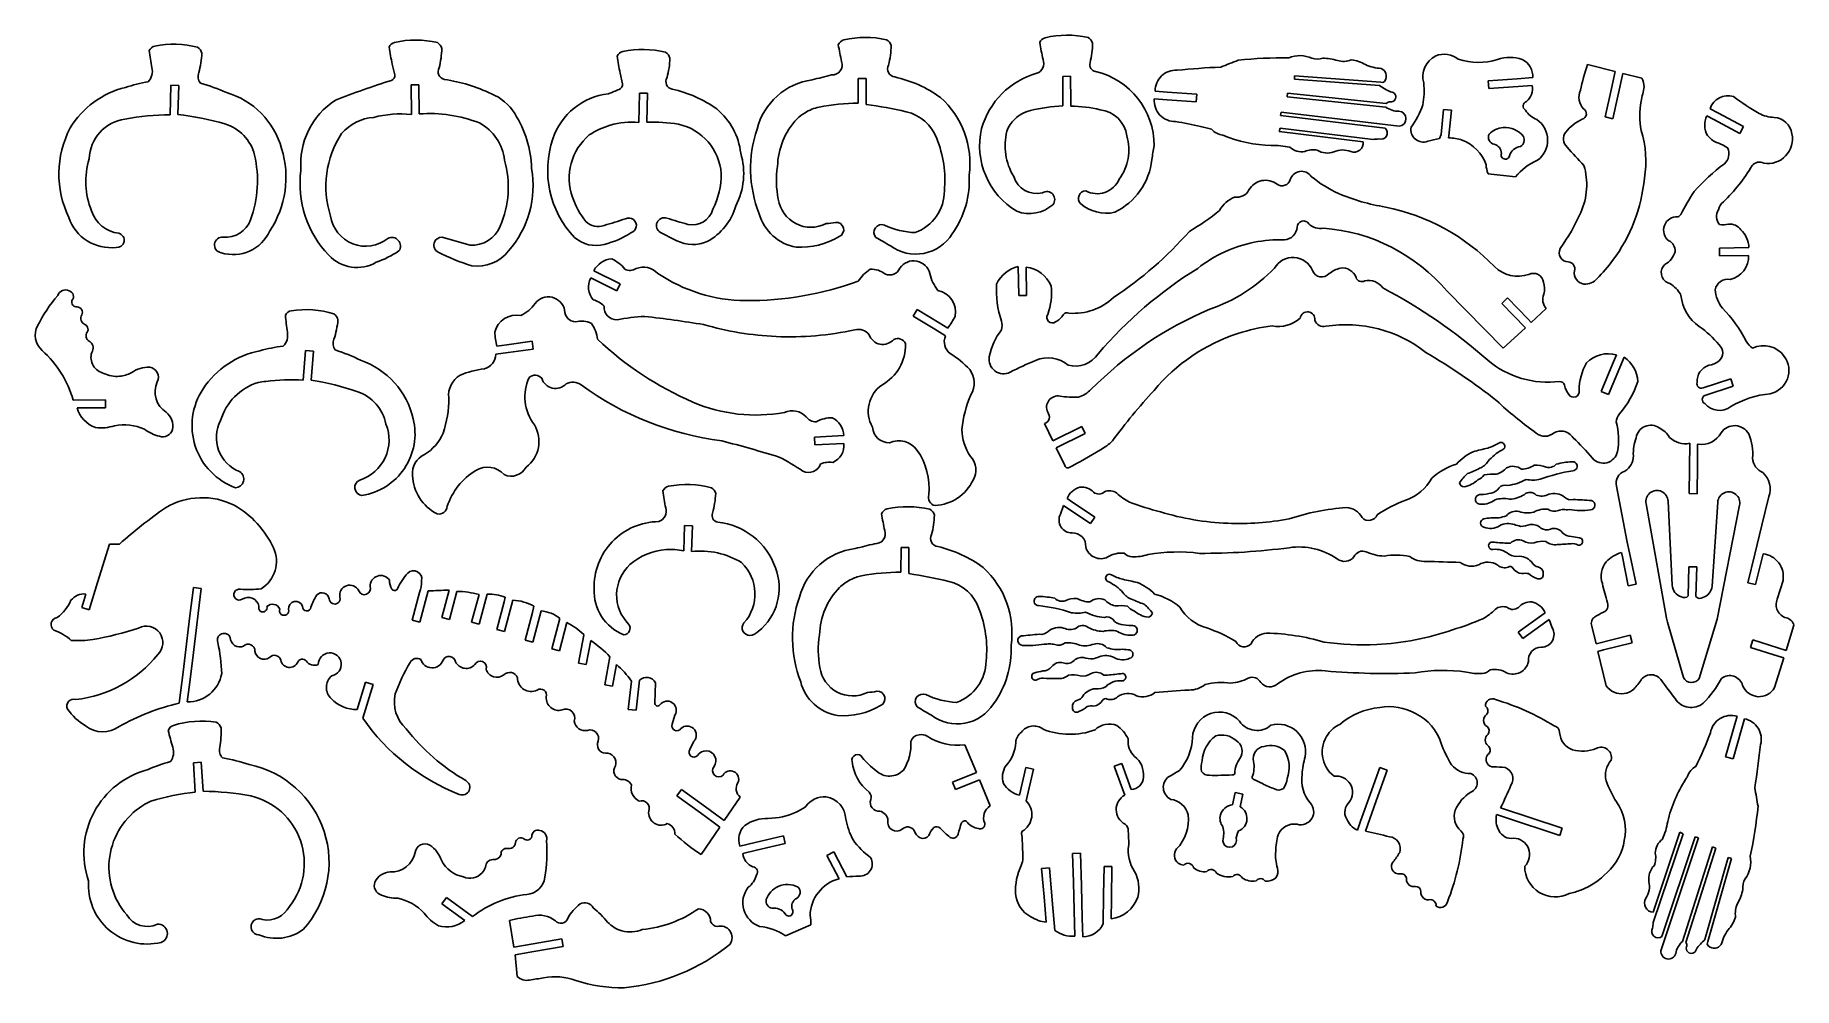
# Model space of a CAD drawing. Extents: x 0 to 235, y 0 to 127.
import ezdxf

# ---------------------------------------------------------------- set-up
doc = ezdxf.new("R2010")
doc.units = 0
doc.header["$MEASUREMENT"] = 0
doc.layers.add('WHITE', color=7, linetype='CONTINUOUS')

msp = doc.modelspace()

# ---------------------------------------------------------------- linework, layer by layer
at = {"layer": 'WHITE', "linetype": 'Continuous'}
for p, q in [((48.00072, 121.858777), (47.643714, 123.2766)), ((78.392914, 120.6461), (78.051866, 122.07444)), ((210.839914, 122.2946), (207.159914, 123.2081)), ((210.335914, 120.0006), (210.839914, 122.2946)), ((211.858414, 122.0426), (210.524914, 115.9896)), ((214.410051, 121.412761), (211.858414, 122.0426)), ((18.117714, 120.4571), (17.991714, 116.5196)), ((19.167714, 120.4256), (18.117714, 120.4571)), ((19.041718, 116.551366), (19.167714, 120.4256)), ((51.213714, 120.5046), (50.163714, 120.4886)), ((50.163714, 120.4886), (50.205714, 116.5511)), ((51.255773, 116.630276), (51.213714, 120.5046)), ((109.824914, 121.3706), (109.824507, 118.073613)), ((110.874914, 121.3706), (109.824914, 121.3706)), ((110.874914, 117.9056), (110.874914, 121.3706)), ((138.169414, 121.6491), (137.119414, 121.6436)), ((137.119414, 121.6436), (137.135414, 118.2681)), ((138.185414, 118.2206), (138.169414, 121.6491)), ((179.570841, 120.887738), (168.052414, 121.7276)), ((168.052414, 121.7276), (168.052414, 121.2606)), ((168.052414, 121.2606), (179.381914, 120.4361)), ((197.751914, 121.3181), (193.882414, 121.0451)), ((193.882414, 121.0451), (193.961414, 120.0006)), ((193.961414, 120.0006), (197.888414, 120.2786)), ((199.846414, 121.4706), (197.751914, 121.3181)), ((197.888414, 120.2786), (199.778435, 120.409884)), ((209.501414, 116.2206), (210.335914, 120.0006)), ((80.660914, 119.4126), (80.566402, 115.475004)), ((81.710914, 119.3916), (80.660914, 119.4126)), ((81.616414, 115.5171), (81.710914, 119.3916)), ((137.135414, 118.2681), (137.13537, 117.711489)), ((138.185414, 117.6746), (138.185414, 118.2206)), ((149.330941, 118.630361), (151.058414, 118.5041)), ((151.073914, 119.5541), (149.456914, 119.6751)), ((151.058414, 118.5041), (154.922414, 118.2206)), ((155.000914, 119.2656), (151.073914, 119.5541)), ((154.922414, 118.2206), (155.000914, 119.2656)), ((167.117914, 119.3966), (167.054914, 118.9296)), ((167.054914, 118.9296), (180.227414, 117.5436)), ((180.295581, 118.005506), (167.117914, 119.3966)), ((166.256914, 116.8716), (166.188914, 116.4041)), ((166.188914, 116.4041), (180.132914, 114.7401)), ((182.012441, 114.986542), (166.256914, 116.8716)), ((187.944914, 117.2231), (187.598414, 113.8686)), ((188.989414, 117.1181), (187.944914, 117.2231)), ((188.637914, 113.7056), (188.989414, 117.1181)), ((210.524914, 115.9896), (209.501414, 116.2206)), ((223.083173, 116.357027), (223.996414, 115.8741)), ((224.547914, 116.7716), (223.492414, 117.3281)), ((223.996414, 115.8741), (227.482414, 114.0311)), ((227.970914, 114.9606), (224.547914, 116.7716)), ((166.136414, 114.7346), (166.004914, 114.2781)), ((166.004914, 114.2781), (177.203414, 112.9181)), ((178.552379, 113.233407), (166.136414, 114.7346)), ((187.598414, 113.8686), (187.393543, 113.359091)), ((188.611414, 113.4221), (188.637914, 113.7056)), ((227.482414, 114.0311), (227.970914, 114.9606)), ((197.525914, 108.2406), (193.866971, 108.644999)), ((228.684802, 98.80085), (224.747414, 98.7221)), ((224.747414, 98.7221), (224.768414, 97.6721)), ((131.176316, 96.25476), (131.249914, 92.3801)), ((224.768414, 97.6721), (228.642914, 97.7456)), ((77.621414, 93.0156), (74.145914, 94.7321)), ((74.555153, 95.703773), (78.083414, 93.9551)), ((78.083414, 93.9551), (77.621414, 93.0156)), ((132.299914, 92.4011), (132.226414, 96.1706)), ((131.249914, 92.3801), (132.299914, 92.4011)), ((195.877414, 85.3871), (188.396414, 92.9631)), ((196.486414, 92.0651), (195.725414, 91.3356)), ((199.211414, 89.2196), (196.486414, 92.0651)), ((117.158914, 89.6396), (117.704914, 90.5376)), ((120.041414, 87.8861), (117.158914, 89.6396)), ((117.704914, 90.5376), (120.634414, 88.7526)), ((195.725414, 91.3356), (198.854414, 88.0701)), ((199.615414, 88.7946), (199.211414, 89.2196)), ((201.647455, 90.658128), (199.615414, 88.7946)), ((121.469144, 87.014807), (120.041414, 87.8861)), ((120.634414, 88.7526), (121.778914, 88.0541)), ((198.854414, 88.0701), (195.877414, 85.3871)), ((36.083214, 85.0406), (35.778717, 81.113763)), ((37.127964, 84.9621), (36.083214, 85.0406)), ((36.828714, 81.0981), (37.127964, 84.9621)), ((61.466914, 84.5631), (63.120914, 84.7886)), ((62.931914, 85.8231), (61.598084, 85.639454)), ((66.328414, 86.2796), (62.931914, 85.8231)), ((63.120914, 84.7886), (66.464914, 85.2401)), ((66.464914, 85.2401), (66.328414, 86.2796)), ((210.493414, 83.2191), (208.960414, 79.5861)), ((209.926414, 79.1766), (212.042386, 84.169344)), ((211.028914, 84.4791), (210.493414, 83.2191)), ((226.248914, 81.2816), (222.563414, 80.0901)), ((222.820594, 79.071649), (226.568914, 80.2791)), ((226.568914, 80.2791), (226.248914, 81.2816)), ((9.386964, 78.4781), (5.066235, 78.436206)), ((9.397464, 77.4231), (9.386964, 78.4781)), ((208.960414, 79.5861), (209.926414, 79.1766)), ((5.591234, 77.3916), (9.397464, 77.4231)), ((135.796414, 72.9921), (134.688556, 75.30181)), ((107.924414, 73.6956), (103.986914, 73.5116)), ((103.986914, 73.5116), (104.033914, 72.4616)), ((139.649914, 74.9241), (135.796414, 72.9921)), ((136.258414, 72.0471), (140.122414, 73.9841)), ((140.122414, 73.9841), (139.649914, 74.9241)), ((104.033914, 72.4616), (107.908382, 72.640359)), ((137.376914, 69.7056), (136.258414, 72.0471)), ((220.715414, 65.9516), (220.788914, 72.6716)), ((221.838914, 72.5511), (221.807414, 69.8106)), ((221.901787, 72.54578), (221.838914, 72.5511)), ((221.807414, 69.8106), (221.765414, 65.9361)), ((211.018306, 66.954711), (212.435914, 59.4576)), ((221.765414, 65.9361), (220.715414, 65.9516)), ((136.820008, 63.227093), (137.203414, 64.3661)), ((137.203414, 64.3661), (137.528914, 64.1456)), ((137.528914, 64.1456), (140.804914, 61.9566)), ((138.164414, 64.9856), (137.702414, 65.2956)), ((141.387914, 62.8331), (138.164414, 64.9856)), ((214.956162, 64.587015), (217.675414, 49.3513)), ((218.451672, 53.735764), (217.888291, 64.960402)), ((224.517657, 64.8176), (223.762516, 53.60613)), ((224.463914, 49.20955), (227.440414, 64.3976)), ((230.406914, 61.7256), (231.335914, 65.5526)), ((86.661914, 61.6836), (86.541168, 58.313018)), ((87.711914, 61.6466), (86.661914, 61.6836)), ((87.590914, 58.2236), (87.711914, 61.6466)), ((140.804914, 61.9566), (141.387914, 62.8331)), ((229.482914, 57.8931), (230.406914, 61.7256)), ((8.321234, 54.0921), (9.922464, 59.2211)), ((9.922464, 59.2211), (11.255662, 59.2209)), ((115.547414, 58.7541), (115.515657, 55.45701)), ((116.597414, 58.7436), (115.547414, 58.7541)), ((116.560414, 55.2786), (116.597414, 58.7436)), ((212.435914, 59.4576), (212.834914, 57.6516)), ((211.795414, 57.5046), (211.674914, 58.0926)), ((212.588414, 53.6456), (211.795414, 57.5046)), ((212.834914, 57.6516), (213.617414, 53.8556)), ((228.553414, 54.0656), (229.482914, 57.8931)), ((230.569296, 57.9404), (229.571914, 53.8191)), ((7.223984, 50.44855), (8.321234, 54.0921)), ((220.673414, 56.1971), (220.573408, 52.32256)), ((221.723414, 56.1656), (220.673414, 56.1971)), ((221.618087, 52.2283), (221.723414, 56.1656)), ((229.571914, 53.8191), (228.553414, 54.0656)), ((232.464496, 51.860763), (233.231414, 54.3546)), ((6.761984, 52.5538), (6.215984, 50.75305)), ((21.110214, 53.4411), (20.648214, 49.6663)), ((21.104964, 44.73655), (22.154964, 53.3151)), ((22.154964, 53.3151), (21.110214, 53.4411)), ((51.276714, 52.74805), (50.294964, 49.07305)), ((51.308214, 48.80005), (52.426294, 52.973855)), ((55.250914, 53.0841), (54.269414, 49.4143)), ((55.282414, 49.1413), (56.285002, 52.900275)), ((59.225414, 52.47505), (58.243414, 48.7948)), ((59.256914, 48.52705), (60.327816, 52.532794)), ((62.721914, 52.12855), (62.585414, 51.5143)), ((62.616914, 47.5663), (63.729837, 51.745286)), ((213.617414, 53.8556), (212.588414, 53.6456)), ((6.215984, 50.75305), (7.223984, 50.44855)), ((20.648214, 49.6663), (20.191464, 45.89155)), ((54.269414, 49.4143), (55.282414, 49.1413)), ((62.585414, 51.5143), (61.603414, 47.8393)), ((66.354914, 50.0758), (65.372914, 46.4008)), ((66.559414, 50.92105), (66.354914, 50.0758)), ((66.386414, 46.1278), (67.499071, 50.306786)), ((70.019414, 49.2988), (68.932414, 45.2353)), ((201.032914, 49.73455), (197.898914, 47.45605)), ((201.484414, 50.0653), (201.032914, 49.73455)), ((217.675414, 49.3513), (217.838414, 48.78955)), ((50.294964, 49.07305), (51.308214, 48.80005)), ((58.243414, 48.7948), (59.256914, 48.52705)), ((61.603414, 47.8393), (62.616914, 47.5663)), ((69.950914, 44.96755), (70.958867, 48.752746)), ((73.195414, 47.06755), (72.497414, 43.3243)), ((73.195414, 47.15155), (73.195414, 47.06755)), ((197.898914, 47.45605), (198.518414, 46.60555)), ((198.518414, 46.60555), (201.699914, 48.92605)), ((201.699914, 48.92605), (202.019914, 49.15705)), ((202.019914, 49.15705), (202.44512, 48.033518)), ((207.731757, 48.259276), (208.288414, 45.9283)), ((208.288414, 45.9283), (212.834914, 47.06755)), ((212.834914, 47.06755), (213.092414, 46.04905)), ((217.838414, 48.78955), (219.948914, 41.40805)), ((222.053931, 41.303008), (224.463914, 49.20955)), ((233.645914, 45.0358), (234.674914, 48.38005)), ((20.191464, 45.89155), (19.729464, 42.11155)), ((20.579964, 40.44205), (21.104964, 44.73655)), ((65.372914, 46.4008), (66.386414, 46.1278)), ((68.932414, 45.2353), (69.950914, 44.96755)), ((73.531414, 43.1353), (74.135239, 46.374518)), ((209.270414, 45.09355), (208.535414, 44.90455)), ((208.535414, 44.90455), (209.632414, 40.31605)), ((213.092414, 46.04905), (209.270414, 45.09355)), ((228.873914, 45.4243), (229.183414, 46.42705)), ((232.569914, 44.2693), (228.873914, 45.4243)), ((229.183414, 46.42705), (233.645914, 45.0358)), ((72.497414, 43.3243), (73.531414, 43.1353)), ((76.686914, 44.19055), (75.993914, 40.45255)), ((77.027914, 40.2583), (77.563435, 43.15103)), ((232.113085, 40.06399), (233.336414, 44.03305)), ((233.336414, 44.03305), (232.569914, 44.2693)), ((19.729464, 42.11155), (19.220213, 37.969244)), ((20.301714, 38.1478), (20.579964, 40.44205)), ((44.084214, 40.7938), (42.986928, 37.150266)), ((43.732464, 35.9848), (45.092214, 40.4893)), ((45.092214, 40.4893), (44.084214, 40.7938)), ((75.993914, 40.45255), (77.027914, 40.2583)), ((79.574414, 40.9408), (79.138414, 37.1608)), ((80.183414, 37.04005), (80.645032, 41.066772)), ((82.755914, 40.70455), (82.687551, 38.053278)), ((79.138414, 37.1608), (80.183414, 37.04005)), ((85.370414, 36.41005), (85.008127, 35.207804)), ((226.621414, 34.57255), (227.094082, 36.242011)), ((228.091414, 35.90605), (227.650414, 34.3468)), ((87.911414, 32.91355), (87.344104, 31.795275)), ((225.560914, 30.84505), (226.621414, 34.57255)), ((227.650414, 34.3468), (226.574414, 30.5563)), ((125.606414, 28.7188), (124.057709, 32.435741)), ((226.574414, 30.5563), (225.560914, 30.84505)), ((22.154964, 30.1048), (21.104964, 30.03655)), ((21.104964, 30.03655), (21.367464, 26.1043)), ((22.412226, 26.240761), (22.154964, 30.1048)), ((122.408914, 27.46405), (125.606414, 28.7188)), ((131.32852, 25.721051), (132.205414, 29.41705)), ((132.205414, 29.41705), (133.229414, 29.17555)), ((133.229414, 29.17555), (132.231914, 24.96505)), ((143.996914, 29.58505), (144.983914, 29.94205)), ((145.398924, 25.731544), (143.996914, 29.58505)), ((144.983914, 29.94205), (146.249414, 26.4613)), ((178.142914, 25.8103), (179.418914, 29.39605)), ((180.410914, 29.0443), (178.956914, 24.9703)), ((179.418914, 29.39605), (180.410914, 29.0443)), ((86.262914, 26.46655), (85.643414, 25.61605)), ((89.449414, 24.1513), (86.262914, 26.46655)), ((122.797414, 26.48755), (122.408914, 27.46405)), ((126.010414, 27.74755), (122.797414, 26.48755)), ((127.454414, 24.2773), (126.010414, 27.74755)), ((160.135414, 26.0833), (159.778414, 24.4033)), ((161.164414, 25.8628), (160.135414, 26.0833)), ((160.802482, 24.167032), (161.164414, 25.8628)), ((85.643414, 25.61605), (88.777414, 23.33755)), ((90.977414, 23.0383), (89.449414, 24.1513)), ((94.090414, 25.45855), (91.948414, 22.32955)), ((176.867414, 22.2298), (178.142914, 25.8103)), ((178.956914, 24.9703), (177.507541, 20.901354)), ((195.551914, 24.04105), (203.762914, 21.32155)), ((88.777414, 23.33755), (90.478414, 22.1038)), ((91.355414, 21.4633), (88.861351, 17.81457)), ((90.478414, 22.1038), (91.355414, 21.4633)), ((91.948414, 22.32955), (90.977414, 23.0383)), ((176.441914, 21.04855), (176.867414, 22.2298)), ((196.208414, 22.71805), (195.016285, 23.111815)), ((203.432414, 20.32405), (196.208414, 22.71805)), ((203.762914, 21.32155), (203.432414, 20.32405)), ((96.085414, 19.3948), (94.032625, 18.927501)), ((99.860414, 20.2663), (96.085414, 19.3948)), ((96.253414, 18.36055), (100.096414, 19.24255)), ((100.096414, 19.24255), (99.860414, 20.2663)), ((215.890414, 10.08655), (219.470914, 20.7808)), ((219.896414, 20.5603), (215.927384, 8.700759)), ((221.959414, 20.0143), (216.945673, 4.957281)), ((217.082414, 6.847275), (221.518414, 20.1718)), ((219.470914, 20.7808), (219.896414, 20.5603)), ((219.812414, 6.196275), (223.817914, 18.8173)), ((221.518414, 20.1718), (221.959414, 20.0143)), ((223.817914, 18.8173), (224.258914, 18.6598)), ((94.410914, 17.9353), (96.253414, 18.36055)), ((106.585414, 18.1453), (105.650914, 17.6623)), ((105.650914, 17.6623), (107.268123, 14.559507)), ((108.312914, 14.81155), (106.585414, 18.1453)), ((138.437414, 17.9248), (139.487414, 17.9563)), ((138.536914, 14.1238), (138.437414, 17.9248)), ((139.487414, 17.9563), (139.602914, 13.6303)), ((224.258914, 18.6598), (220.253164, 6.033528)), ((222.815414, 6.437775), (225.902414, 17.37355)), ((226.358914, 17.27905), (223.219647, 6.164772)), ((225.902414, 17.37355), (226.358914, 17.27905)), ((134.294914, 15.92455), (135.339914, 16.0138)), ((134.620414, 12.13405), (134.294914, 15.92455)), ((135.339914, 16.0138), (135.712414, 11.7088)), ((138.636914, 10.3228), (138.536914, 14.1238)), ((142.579414, 12.4018), (142.631914, 16.20805)), ((142.631914, 16.20805), (143.681914, 16.1923)), ((143.681914, 16.1923), (143.624414, 11.87155)), ((54.893914, 12.0763), (54.269414, 11.23105)), ((58.369493, 9.509033), (54.893914, 12.0763)), ((134.914333, 8.753046), (134.620414, 12.13405)), ((139.602914, 13.6303), (139.712914, 9.30955)), ((142.526798, 8.595525), (142.579414, 12.4018)), ((143.624414, 11.87155), (143.587414, 9.1993)), ((54.269414, 11.23105), (57.329914, 8.97355)), ((135.712414, 11.7088), (136.064414, 7.666275)), ((138.726136, 6.884044), (138.636914, 10.3228)), ((63.876914, 5.445525), (63.283336, 8.994537)), ((103.508914, 8.4118), (100.127784, 6.952277)), ((139.712914, 9.30955), (139.781414, 6.826275)), ((66.443914, 5.886525), (63.876914, 5.445525)), ((64.034414, 4.406025), (66.554414, 4.841775)), ((70.260914, 6.542775), (66.443914, 5.886525)), ((66.554414, 4.841775), (70.439414, 5.508525)), ((70.439414, 5.508525), (70.260914, 6.542775)), ((64.333414, 1.518525), (64.034414, 4.406025))]:
    msp.add_line(p, q, dxfattribs=at)
for centre, radius, start, end in [((110.817447, 113.700702), 13.133296, 77.67547, 102.84411), ((135.071414, 125.7381), 1.10226, 105.72521, 158.162), ((137.740808, 113.999408), 13.139289, 77.899091, 103.055608), ((139.807458, 125.686454), 1.348823, 16.733314, 59.341458), ((16.218764, 124.6216), 1.100495, 103.599, 155.840087), ((60.827828, 131.296071), 46.03585, 187.770195, 190.630025), ((18.457285, 112.797494), 13.13345, 75.784291, 100.961405), ((20.954317, 124.3979), 1.34504, 14.798321, 57.221734), ((10.048514, 125.3871), 12.223293, 344.632, 356.972138), ((92.655914, 132.9246), 46.034575, 189.238, 192.097834), ((48.233716, 125.110535), 1.10017, 104.755624, 157.33862), ((50.768102, 113.343501), 13.136, 77.210759, 102.37246), ((52.968553, 125.007316), 1.347, 15.902943, 58.320251), ((42.047514, 125.7251), 12.22146, 346.021, 358.365054), ((78.675678, 123.895166), 1.104725, 103.993069, 156.430591), ((81.022914, 112.0941), 13.1358, 76.313027, 101.48), ((83.407983, 123.720845), 1.346679, 14.990796, 57.523786), ((108.184805, 125.442705), 1.10072, 105.107353, 157.465859), ((152.554804, 133.566146), 46.035482, 189.63071, 192.493253), ((112.92775, 125.376653), 1.346666, 16.532712, 59.029916), ((101.996914, 126.0131), 12.22445, 346.483815, 358.813), ((179.393624, 134.071624), 46.032429, 189.911609, 192.770709), ((128.876914, 126.2986), 12.2243, 346.599739, 358.951), ((168.751414, 120.5151), 3.894942, 65.4802, 112.186154), ((188.014005, 121.643525), 2.952653, 50.35551, 112.383066), ((13.618568, 122.310999), 2.024388, 316.560207, 14.09512), ((23.141914, 121.6231), 1.408505, 158.132667, 220.177), ((54.793826, 122.252949), 1.027951, 149.620482, 260.306443), ((123.21856, 130.999947), 46.040145, 188.321211, 191.178344), ((72.497284, 124.597999), 12.222991, 345.201424, 357.520375), ((106.353817, 123.170576), 1.32942, 266.622604, 19.188973), ((114.837186, 122.637679), 1.08597, 151.492731, 263.126126), ((136.574185, 111.774177), 10.683639, 105.917258, 164.205793), ((133.146914, 123.4006), 1.44094, 290.189, 20.115947), ((141.617468, 123.179259), 0.896125, 161.364741, 263.028548), ((139.137415, 112.37606), 10.193352, 359.889461, 76.548003), ((152.217914, 119.7111), 2.761235, 86.7199, 180.747023), ((164.611914, -8.39135), 131.429991, 92.7926, 95.341919), ((126.946742, 204.786515), 87.667307, 290.891285, 292.523576), ((166.9358, 59.073082), 65.0495, 89.696282, 95.652386), ((171.086914, 126.0171), 2.086078, 249.837521, 290.168), ((171.638403, 116.671906), 7.38885, 73.151106, 88.698978), ((174.556463, 126.66822), 3.025952, 255.13251, 290.740187), ((175.088491, 119.165353), 4.704055, 59.127891, 83.413677), ((180.023922, 129.02003), 6.340163, 246.563687, 266.190209), ((179.160914, 121.6511), 1.132484, 330.157, 67.041633), ((188.33814, 121.564958), 3.160268, 117.280444, 194.817791), ((192.567914, 132.3906), 8.8842, 252.51, 286.915796), ((196.790914, 119.1501), 5.01575, 70.938116, 109.061), ((197.337922, 121.626717), 2.513346, 356.438758, 64.270488), ((236.212156, 113.167957), 30.738204, 160.935399, 167.577864), ((14.83347, 108.65165), 11.8462, 103.648023, 149.014457), ((18.308538, 101.388315), 19.7944, 99.362234, 108.467656), ((15.647614, 97.0886), 24.482051, 66.2448, 74.80195), ((85.011914, 2.181155), 124.682978, 107.485, 111.133987), ((47.176664, 121.8381), 0.824307, 296.94179, 1.43738), ((51.208774, 98.895427), 22.60325, 64.655763, 81.317999), ((58.216904, 166.477384), 50.577, 291.182517, 292.94117), ((77.56873, 120.64101), 0.8242, 296.082262, 0.353855), ((85.192414, 120.9386), 1.02904, 148.519, 259.368693), ((81.611775, 104.250342), 16.039426, 54.366205, 77.795353), ((104.891914, 112.4216), 8.83975, 97.928093, 165.673), ((70.133056, 257.539176), 140.4265, 283.818142, 284.914433), ((111.144309, 105.472451), 16.47689, 54.068851, 77.511926), ((183.473056, 125.801255), 6.747023, 232.673057, 247.334873), ((179.765414, 121.2501), 0.411364, 241.766, 336.718999), ((174.25279, 119.700875), 11.0806, 350.236802, 5.467942), ((197.600414, 120.0076), 2.21486, 308.88954, 10.4647), ((208.293414, 118.8681), 2.289369, 156.523201, 222.799), ((160.195914, 129.9101), 55.33804, 347.92773, 349.938), ((211.543387, 120.127857), 3.141456, 2.078459, 24.143001), ((22.46686, 109.130796), 10.8031, 15.427221, 73.64019), ((45.665164, 109.9166), 10.234306, 123.225, 184.595949), ((58.416081, 113.286326), 6.5219, 31.328115, 67.762949), ((77.512129, 110.488567), 8.88779, 96.58826, 161.478213), ((105.914414, 111.6006), 6.09235, 102.499, 121.547), ((109.990103, 90.128104), 27.946, 90.339513, 101.129236), ((102.579335, 57.070091), 61.3985, 77.144032, 82.234993), ((112.990449, 110.052859), 11.745433, 352.287365, 48.239286), ((138.298565, 94.826531), 22.9145, 92.909721, 103.887269), ((137.824414, 98.8426), 18.8354, 76.8093, 88.901803), ((152.1249, 118.403417), 2.80316, 175.356241, 271.268907), ((181.93415, 119.879428), 2.892929, 233.845273, 271.028405), ((180.734126, 117.67914), 0.546659, 82.046132, 143.343324), ((180.886713, 118.895796), 0.679625, 263.499425, 91.145362), ((174.464459, 121.599836), 11.35535, 323.49938, 340.567021), ((199.185266, 117.676552), 0.637445, 107.748972, 239.240262), ((224.080414, 116.3756), 9.965048, 168.652, 191.34992), ((225.891273, 116.509143), 2.5348, 73.12925, 161.150377), ((248.621461, 148.574211), 36.9087, 233.421906, 239.761108), ((12.744985, 110.449054), 5.545272, 97.869779, 178.027412), ((18.124064, 83.6236), 32.896266, 90.230516, 100.754263), ((14.952732, 80.032286), 36.747286, 73.637377, 83.611287), ((23.677614, 109.7681), 5.757882, 13.82375, 73.5823), ((45.597264, 109.9631), 6.209151, 93.936838, 139.193), ((48.752497, 102.738675), 13.888661, 83.993957, 104.943985), ((52.592017, 98.171715), 18.506864, 68.770663, 94.140509), ((56.183932, 109.71795), 6.497124, 6.618, 61.40667), ((51.843108, 108.925316), 14.4073, 1.640532, 32.551693), ((79.574564, 105.321353), 10.20165, 106.199027, 123.51763), ((79.575414, 105.3216), 10.20165, 84.4255, 106.204), ((82.454475, 95.278344), 20.2561, 80.370772, 92.37119), ((84.298426, 108.15193), 7.2632, 3.973502, 77.723902), ((85.260877, 110.38694), 8.946662, 6.303845, 50.460727), ((108.64262, 109.398288), 9.5827, 136.672433, 178.760048), ((105.912213, 111.599249), 6.09235, 121.522707, 134.109349), ((114.945703, 111.367673), 5.71055, 20.240777, 76.894303), ((133.738914, 112.8296), 4.340275, 134.075598, 159.843309), ((133.744914, 112.8351), 4.340505, 102.59, 134.183), ((141.672453, 113.174294), 4.03195, 7.274007, 83.591031), ((144.819914, 69.1606), 47.02105, 76.8851, 80.986), ((181.918919, 115.985695), 1.00352, 275.347377, 86.163052), ((201.384414, 118.6776), 2.96231, 211.523, 250.543628), ((198.471027, 113.139683), 3.353413, 306.397129, 54.932958), ((209.097414, 110.2621), 6.256257, 115.23807, 141.002), ((206.235774, 116.654695), 0.75878, 284.820911, 60.131095), ((225.503341, 115.102458), 2.726015, 152.598634, 209.925596), ((232.381201, 121.465451), 5.323306, 243.836817, 266.431903), ((231.924914, 113.6261), 2.529454, 8.25743, 87.167612), ((16.437794, 108.596253), 13.27295, 152.376746, 205.859942), ((51.628364, 106.9796), 12.83478, 146.728443, 198.082), ((81.380502, 109.112355), 12.993189, 161.142722, 223.675549), ((78.823914, 108.0576), 7.5579, 130.243, 199.736357), ((111.788494, 109.351333), 16.33091, 161.219196, 201.708658), ((106.401833, 107.74121), 14.9881, 354.777418, 21.948383), ((136.236414, 112.3851), 10.20445, 166.991402, 239.078), ((137.434495, 112.398925), 8.00525, 166.076395, 211.076588), ((139.382137, 111.825399), 6.5589, 323.402745, 16.468754), ((144.869289, 69.150433), 47.019775, 75.067282, 76.946507), ((158.771727, 116.135816), 2.36723, 221.014929, 263.354763), ((165.574865, 131.014915), 18.6272, 247.670502, 268.060063), ((175.969136, 112.771024), 1.24301, 251.034185, 6.795308), ((181.535414, 79.5656), 33.799602, 93.79536, 95.0633), ((179.580914, 114.0931), 0.850478, 250.577, 49.530235), ((185.249414, 114.5476), 1.683475, 169.81395, 290.517), ((192.145708, 91.028598), 22.83055, 102.013923, 106.034746), ((188.659414, 108.2036), 5.21869, 70.497663, 90.526994), ((188.653914, 108.2031), 5.221, 18.3512, 70.4426), ((194.880032, 113.517339), 0.960213, 153.743272, 258.332988), ((196.162414, 111.7851), 3.040965, 95.179, 134.82), ((196.16176, 111.78596), 3.04005, 37.266835, 95.168177), ((197.678008, 113.153657), 1.019531, 301.356009, 27.650302), ((205.395914, 113.3001), 1.468112, 142.239526, 228.574), ((201.221861, 110.356785), 13.702944, 350.337523, 17.22459), ((225.708174, 115.863286), 3.330045, 219.557998, 245.89717), ((222.883914, 108.0196), 5.02229, 53.510379, 73.0477), ((231.184992, 113.313667), 3.3127, 261.047403, 11.769393), ((17.162264, 107.6096), 10.410085, 163.07644, 202.189), ((14.516314, 107.7011), 15.148778, 339.972205, 13.136), ((20.585384, 108.163479), 12.88135, 326.413647, 17.348945), ((50.127014, 106.8916), 13.011463, 336.27712, 15.9481), ((85.065836, 108.678448), 9.477618, 332.827562, 16.494047), ((140.175914, 111.4966), 8.8902, 295.905904, 353.926), ((168.316379, 108.111912), 19.4543, 167.398013, 172.783018), ((165.436632, 103.977307), 8.435464, 76.455631, 93.345941), ((168.969914, 113.9216), 2.337993, 228.22, 281.038415), ((170.551414, 108.9861), 2.873946, 79.363338, 113.237), ((172.42976, 113.821368), 2.42068, 236.164153, 291.139034), ((174.470754, 108.969958), 2.844494, 67.372213, 114.244068), ((194.413414, 111.3741), 1.233332, 359.056, 77.238223), ((196.171914, 111.1541), 0.56195, 159.186129, 348.692), ((198.398079, 110.545618), 1.74772, 96.226415, 163.434181), ((203.442414, 103.4051), 7.64105, 112.967, 140.741193), ((271.116414, 170.9206), 88.859474, 221.363489, 223.501), ((224.226914, 111.3416), 1.792712, 311.017978, 23.5313), ((48.930473, 107.262296), 13.59105, 172.243708, 224.289714), ((53.208264, 107.0631), 13.233204, 318.819, 9.89783), ((81.201914, 108.5671), 10.3427, 333.17, 0.488251), ((110.785414, 107.7111), 11.87535, 170.82, 191.943861), ((112.291414, 107.7811), 12.3578, 324.660552, 3.22617), ((133.605851, 109.160314), 3.156785, 196.443052, 284.869094), ((168.987414, 107.3901), 1.577965, 34.4388, 162.777508), ((180.778114, 120.956348), 16.451451, 230.38781, 245.350311), ((197.614849, 110.076741), 4.012041, 183.284386, 200.907559), ((198.019414, 107.1741), 9.018158, 335.738, 16.614246), ((192.990914, 110.1011), 21.8354, 323.304, 354.628), ((241.07711, 89.04362), 26.1605, 126.807902, 138.856399), ((209.171914, 121.6506), 23.236476, 313.86, 329.124691), ((230.065914, 109.0281), 1.179369, 59.218308, 143.699), ((115.380169, 106.367195), 5.94755, 290.342381, 0.093657), ((134.976914, 105.1966), 1.07127, 320.350551, 121.579), ((140.233581, 105.360609), 1.012522, 93.017863, 223.36687), ((141.706914, 109.1906), 3.205725, 241.561, 336.553421), ((160.335914, 107.3641), 1.855335, 261.011144, 331.603), ((164.172059, 105.242487), 2.52859, 51.907453, 150.652622), ((166.376414, 108.1876), 1.152127, 235.992651, 343.341), ((184.639527, 131.430974), 27.595426, 247.134335, 260.699943), ((242.471844, 91.861764), 25.5382, 145.692729, 153.680086), ((11.675664, 105.0436), 4.371213, 198.202617, 263.383), ((80.670519, 108.35277), 9.40215, 197.628888, 220.302302), ((87.709217, 104.646143), 2.822685, 257.706094, 344.650821), ((85.763414, 106.6226), 8.06095, 299.160009, 343.627), ((102.554871, 104.942759), 6.1592, 195.365325, 260.717639), ((103.513474, 105.899198), 4.394015, 188.450702, 297.398253), ((132.651914, 108.1356), 4.800405, 249.77861, 311.007), ((142.938914, 108.6231), 5.24465, 228.9919, 282.343), ((137.367142, 129.198914), 32.789065, 300.541703, 309.110531), ((161.574578, 101.804667), 4.028165, 112.300512, 151.011063), ((174.678494, 76.829535), 27.9162, 44.064158, 78.634254), ((181.482556, 114.415599), 27.07065, 324.406305, 336.147037), ((226.007414, 102.9126), 1.647892, 146.589475, 219.847), ((226.385414, 103.5051), 1.781632, 128.660593, 169.82), ((10.124114, 104.7166), 5.945186, 198.736, 276.673166), ((26.425864, 103.2071), 5.349991, 252.378, 336.076665), ((25.388764, 103.741634), 3.577802, 265.20535, 339.915695), ((44.111114, 103.7096), 4.737687, 188.663237, 308.428), ((58.357914, 103.0476), 3.935076, 265.197232, 339.304), ((75.111302, 103.904211), 2.29405, 225.382942, 290.245208), ((52.925602, 182.18674), 83.653, 285.944173, 288.011747), ((79.226591, 101.733603), 0.999123, 285.295025, 115.776477), ((83.940734, 101.72996), 1.044008, 71.145253, 242.215573), ((115.618022, 204.367871), 106.3715, 252.864839, 254.453443), ((104.884408, 112.240941), 10.26355, 273.63702, 280.702345), ((106.895578, 101.166948), 0.99455, 294.27736, 96.069477), ((112.958414, 100.8266), 1.028685, 68.39629, 221.886), ((117.898044, 111.663809), 10.88255, 245.222349, 267.628359), ((115.06704, 135.418184), 52.014423, 303.667454, 318.509759), ((166.613186, 101.604088), 1.77117, 273.086397, 357.804949), ((169.244414, 101.4786), 0.863343, 34.843158, 176.171), ((171.482414, 103.5411), 2.191264, 225.736, 280.859073), ((170.10686, 77.516073), 23.939893, 40.183832, 85.715857), ((219.066801, 101.128149), 1.7737, 85.410612, 233.697128), ((218.566884, 104.10832), 1.371598, 297.901233, 317.685573), ((225.192646, 105.095498), 3.269962, 262.08229, 283.763972), ((226.134414, 100.1181), 1.808766, 35.7133, 95.194809), ((225.125414, 98.6116), 3.564338, 3.04351, 45.962738), ((10.914564, 99.7716), 0.964963, 264.077, 74.528813), ((24.965556, 99.139841), 1.04392, 83.16934, 261.220927), ((47.599754, 98.98745), 1.14778, 325.59381, 118.291811), ((54.253628, 99.125061), 1.0529, 86.875686, 243.010128), ((77.333414, 174.5711), 77.875561, 252.804644, 255.647), ((74.811914, 103.3426), 4.273305, 228.549045, 285.324), ((73.132414, 110.4981), 11.6215, 283.986585, 303.166), ((108.38235, 147.375776), 52.821713, 241.840196, 244.488996), ((87.795914, 104.1456), 4.94022, 244.033744, 292.558), ((102.213506, 108.692061), 9.849461, 266.20378, 301.123174), ((155.378031, 173.548267), 85.169162, 239.532139, 241.0202), ((117.514667, 103.619912), 5.702236, 233.382658, 328.413278), ((166.157163, 82.048077), 17.795954, 88.224477, 114.561259), ((204.555221, 98.092238), 1.20207, 151.838034, 270.513383), ((217.348406, 98.372952), 1.484676, 356.662333, 63.249179), ((42.944914, 101.2211), 5.090069, 222.66, 300.425981), ((40.943864, 109.8096), 13.761569, 289.434, 303.536702), ((66.740414, 123.6116), 28.539429, 242.982, 252.72349), ((59.010608, 101.557644), 5.2511, 261.833374, 322.346578), ((77.065561, 94.476085), 2.794524, 92.49697, 153.939528), ((75.107555, 93.108921), 4.546362, 38.170864, 66.178031), ((117.225914, 94.8061), 2.218234, 13.261989, 145.394), ((132.113604, 92.156643), 4.203935, 102.882644, 155.304678), ((166.167414, 82.0531), 17.79565, 114.598, 128.302), ((167.840319, 94.680341), 2.79881, 21.671706, 151.064368), ((197.856414, 99.4206), 4.451273, 225.527493, 288.928), ((204.519414, 95.9656), 0.925789, 342.21, 87.116198), ((192.988414, 110.0916), 21.831773, 315.016079, 323.327912), ((218.457414, 95.4581), 1.478278, 132.149, 247.012296), ((216.301147, 98.875717), 2.597135, 296.632666, 346.88733), ((225.418577, 97.65014), 3.22575, 283.758023, 1.695811), ((76.298305, 93.506408), 2.476915, 150.340386, 222.466431), ((79.374135, 97.231247), 1.48404, 242.190185, 303.045836), ((81.165914, 93.5721), 2.607282, 42.888042, 112.137), ((95.009414, 113.0916), 21.384394, 236.08, 269.421411), ((95.022415, 135.241595), 43.5339, 269.698684, 289.87815), ((114.202905, 91.549732), 5.171052, 122.551423, 147.848771), ((111.531914, 92.8526), 3.057835, 51.220968, 92.0864), ((113.995914, 96.6581), 1.524032, 248.892, 337.133204), ((124.525007, 96.437677), 5.2612, 192.321289, 219.607407), ((140.531982, 93.042555), 12.26875, 175.931472, 199.344955), ((131.743481, 92.049445), 4.149355, 23.093833, 83.31633), ((185.167414, 47.4875), 57.070421, 121.748357, 139.402), ((149.383914, 111.7531), 22.43435, 289.138, 315.520771), ((171.675414, 96.1916), 1.323345, 201.16, 318.21396), ((175.020673, 92.40716), 3.740106, 103.083407, 129.095657), ((174.452286, 94.128949), 1.941276, 20.233938, 98.241018), ((176.998851, 94.989343), 0.749315, 194.609233, 303.55537), ((177.897594, 92.069841), 2.345655, 34.82516, 101.921997), ((199.909876, 93.986882), 1.366685, 7.720245, 116.489264), ((198.171914, 93.2301), 3.232085, 347.917, 16.914888), ((206.891451, 95.410802), 1.515086, 169.660386, 261.256783), ((206.800786, 96.054076), 2.145302, 266.268, 319.420042), ((216.467414, 90.9266), 3.47109, 30.9398, 65.9844), ((225.834414, 92.8741), 1.679985, 77.929269, 169.933), ((18.762005, 79.022441), 20.668148, 139.660698, 153.160669), ((4.033813, 92.050012), 1.084039, 61.775371, 161.097405), ((4.347149, 92.2591), 0.77223, 317.224286, 75.0407), ((5.550233, 91.528426), 0.66883, 162.041376, 275.771037), ((68.477414, 89.9966), 2.217185, 10.92291, 143.014), ((73.573914, 88.6891), 3.270482, 44.5536, 74.077069), ((119.832414, 90.1626), 2.990111, 349.92742, 77.6563), ((127.994914, 92.6521), 7.634512, 338.719, 7.714849), ((138.527283, 97.898073), 7.885629, 265.793881, 312.971175), ((146.663914, 30.28865), 71.3005, 48.579174, 62.2857), ((202.896973, 91.839729), 1.719731, 155.476334, 223.399771), ((216.467003, 90.923045), 3.473272, 25.091527, 30.986603), ((225.303353, 92.974208), 5.72015, 185.802119, 235.514278), ((228.626414, 93.4946), 4.458209, 184.204013, 218.465), ((5.607339, 90.1641), 0.69896, 328.85311, 89.1682), ((7.030329, 89.3651), 0.933685, 152.058, 245.371057), ((34.368482, 89.289151), 1.099971, 100.83369, 153.421622), ((79.224128, 94.010786), 46.034084, 185.271612, 188.127112), ((36.086314, 77.37545), 13.135822, 73.266117, 98.42496), ((39.085664, 88.8586), 1.347175, 11.879749, 54.474), ((64.228914, 86.7891), 2.992725, 78.682091, 166.41), ((62.449081, 94.422932), 5.2619, 296.73506, 324.005888), ((72.177413, 90.394978), 1.523225, 179.182427, 267.616754), ((77.616932, 90.862346), 1.716755, 175.949311, 271.378222), ((82.440414, 65.9496), 23.684306, 92.6806, 101.648902), ((59.738915, -96.749013), 187.604, 80.964165, 83.390422), ((111.394914, 95.6936), 12.891447, 323.658114, 331.991), ((135.733732, 89.481315), 0.741906, 147.38303, 304.93813), ((134.945551, 91.198911), 2.623131, 297.545252, 328.515675), ((137.699414, 89.4306), 0.652581, 67.5248, 142.38105), ((175.892695, 45.147218), 49.285566, 112.86922, 135.252328), ((165.864716, 92.685044), 4.420953, 259.512277, 311.564559), ((169.777414, 89.2251), 0.991315, 352.986, 171.171142), ((212.850414, 78.5521), 17.292152, 26.5644, 44.728376), ((2.650855, 87.090739), 2.650855, 151.542073, 229.945686), ((6.341586, 87.87197), 0.710675, 316.429107, 65.061577), ((7.750034, 87.0541), 0.95186, 159.841, 245.149082), ((31.673869, 87.090509), 2.021035, 313.888741, 11.77568), ((28.239414, 90.3261), 12.22265, 342.070693, 354.412), ((74.176977, 88.47478), 12.894481, 184.369784, 192.702383), ((72.906414, 85.9226), 3.05501, 64.219529, 105.032), ((69.946488, 85.794614), 5.16531, 8.559788, 33.87313), ((100.649498, 127.497282), 40.616811, 253.630646, 267.471256), ((100.645414, 127.4971), 40.61645, 267.477, 282.401), ((109.793088, 85.948884), 1.926905, 38.809441, 102.747917), ((113.104818, 87.771383), 1.911787, 198.760184, 319.582411), ((123.322914, 86.2306), 2.012823, 157.07, 232.370937), ((135.460785, 82.694569), 8.27965, 141.724135, 169.370366), ((126.457008, 88.390014), 2.567254, 347.249029, 13.250989), ((168.085591, 64.099321), 24.430089, 108.108345, 140.261795), ((168.068914, 64.0936), 24.43035, 97.0747, 108.067), ((171.93788, 89.487206), 1.237386, 198.038173, 283.722388), ((174.939414, 71.4276), 17.0736, 51.5515, 99.126059), ((213.893774, 76.800366), 14.073698, 39.874348, 54.509068), ((-8.767736, 74.4256), 14.4036, 16.1674, 47.598086), ((6.746547, 85.396233), 0.99736, 323.615862, 52.768659), ((9.633074, 84.143814), 2.185865, 162.40414, 257.956618), ((32.279244, 73.392194), 11.849398, 101.098303, 146.468661), ((35.398006, 65.977874), 19.792896, 96.74017, 105.831506), ((41.154854, 85.984466), 1.41063, 155.76804, 217.552587), ((32.586964, 61.8041), 24.48155, 63.715746, 72.2844), ((59.452414, 84.5861), 2.014605, 283.981, 359.34587), ((105.03729, 118.120768), 43.52985, 226.46541, 246.643597), ((110.030414, 85.8146), 6.121773, 298.746, 1.20935), ((115.072414, 85.4721), 1.177002, 23.6249, 115.789719), ((116.127414, 74.5901), 11.684652, 42.743079, 59.2938), ((138.796696, 86.590522), 3.617365, 254.557367, 327.106329), ((144.280425, 14.034507), 81.9225, 51.700747, 59.745857), ((209.941168, 80.478031), 4.146293, 74.790928, 135.0388), ((223.786275, 84.751982), 1.404445, 310.313511, 49.699485), ((230.98527, 87.937833), 3.138593, 211.773099, 234.84661), ((230.628914, 82.2896), 3.406444, 35.4235, 115.206516), ((15.156214, 78.7566), 4.060375, 88.214246, 124.936), ((15.113764, 81.4991), 1.326645, 331.546603, 82.6822), ((39.926264, 73.5431), 10.795, 12.814354, 71.0719), ((61.3666, 71.038684), 11.680047, 97.019852, 113.576246), ((122.23607, 80.709862), 3.064735, 329.294273, 36.21627), ((129.227948, 83.876284), 1.935825, 169.717527, 296.78182), ((147.76004, 48.86316), 37.679671, 112.243194, 117.94884), ((135.151088, 79.911454), 4.169657, 49.960588, 113.374392), ((201.914111, 93.414935), 12.5931, 230.093833, 276.948914), ((213.654291, 79.653766), 7.633871, 150.542655, 179.525026), ((209.64339, 80.709582), 4.210123, 2.927595, 55.262588), ((223.984264, 80.964554), 2.215335, 107.043921, 184.433638), ((223.053414, 85.5666), 2.49991, 276.466006, 311.042), ((230.852788, 82.38818), 3.167175, 282.156095, 36.317716), ((10.928964, 85.5711), 3.97227, 243.829, 274.722), ((10.92582, 85.570839), 3.97227, 274.767512, 298.660515), ((19.241714, 79.5371), 3.24637, 155.817, 237.186529), ((29.772064, 75.0466), 8.8455, 146.430687, 250.014), ((32.038614, 73.5411), 7.61285, 107.44, 163.393), ((34.489064, 48.2492), 32.896938, 96.490854, 98.27043), ((34.442764, 48.24345), 32.89745, 87.6726, 96.4096), ((31.122914, 44.79405), 36.74965, 71.0877, 81.068058), ((58.231914, 79.0956), 3.0619, 120.13036, 187.053), ((71.462716, 78.874172), 6.1222, 155.120589, 217.594898), ((66.705548, 80.583444), 1.17713, 40.635578, 132.606053), ((69.430345, 81.896332), 1.911247, 196.608311, 317.683255), ((71.733295, 78.903188), 1.92445, 53.593774, 117.536776), ((96.714607, 113.131943), 40.450964, 233.89022, 262.769056), ((115.448175, 76.952784), 4.281363, 125.293443, 209.732414), ((137.538914, 83.3866), 4.87636, 290.161, 313.399977), ((203.442914, 80.2581), 0.65626, 16.24085, 90.4571), ((206.665414, 80.8796), 2.6292, 189.589, 220.675576), ((202.16641, 84.678025), 12.269804, 318.75043, 342.187275), ((222.315469, 80.605257), 0.57172, 160.797681, 295.701519), ((41.164814, 74.1161), 5.7558, 11.3046, 71.047068), ((40.839514, 78.6241), 14.35405, 341.252, 0.381352), ((96.165107, 97.829518), 21.3842, 246.913438, 280.265306), ((137.969914, 73.2861), 14.34933, 155.902, 175.046693), ((136.4904, 77.470514), 1.525006, 79.925065, 205.506202), ((138.983395, 93.92388), 15.1167, 261.531326, 270.895297), ((203.389456, 29.536728), 73.782, 137.147335, 143.911201), ((228.160914, 113.5791), 48.36195, 226.797733, 234.44), ((205.289414, 79.5801), 0.74396, 213.827, 10.607301), ((223.045942, 78.522406), 0.593675, 112.30773, 243.775674), ((224.746914, 79.6016), 2.54008, 219.384, 307.280889), ((232.797414, 66.5246), 12.831195, 95.714834, 120.498), ((9.382664, 78.4771), 3.943825, 195.976607, 249.98), ((11.821814, 68.4511), 6.6894, 65.5576, 100.709256), ((15.938464, 74.9306), 2.43131, 350.016806, 50.576), ((29.063841, 73.438461), 4.884535, 152.195152, 248.567502), ((41.564414, 73.1291), 5.6551, 288.062, 21.965728), ((42.325085, 73.973119), 8.361379, 278.815405, 13.586869), ((62.942077, 72.928221), 4.284319, 306.64084, 31.068137), ((101.015504, 74.393508), 2.610075, 44.277075, 113.472001), ((104.124914, 77.0286), 1.483275, 213.234, 273.999183), ((106.367914, 71.5426), 4.54187, 90.035782, 118.104), ((105.130914, 73.5756), 2.795995, 2.459735, 63.8065), ((134.374104, 76.206166), 0.957465, 289.173, 39.394907), ((203.022414, 73.1781), 8.27555, 348.753399, 16.4184), ((213.490397, 75.121359), 2.56066, 145.055777, 171.10769), ((8.772592, 80.274231), 5.55219, 262.339856, 288.984047), ((17.919064, 79.0976), 5.64335, 233.846039, 256.433), ((17.015558, 74.92899), 1.382705, 252.302811, 342.322003), ((48.697564, 76.5026), 6.25255, 301.387, 336.511778), ((44.297064, -108.5329), 187.603, 72.9599, 75.388314), ((113.956923, 74.970461), 2.230936, 183.6241, 271.06284), ((115.240032, 69.998933), 3.009125, 35.170882, 114.371655), ((129.926914, 74.514178), 6.25275, 179.90013, 215.048824), ((136.889414, 80.5041), 10.18035, 301.072737, 312.49), ((195.595224, 72.276171), 0.51483, 282.828645, 122.845886), ((201.440749, 75.490726), 1.883481, 221.759503, 301.472271), ((203.617414, 72.3826), 1.91822, 32.6371, 128.472098), ((178.995021, 46.373389), 37.68, 40.165208, 45.866664), ((219.302762, 71.285696), 6.044278, 159.296119, 182.73724), ((215.563914, 73.1491), 1.934499, 54.262429, 171.873), ((215.356263, 71.830857), 3.18313, 30.437455, 65.152984), ((220.186914, 75.6426), 3.031377, 226.51, 281.454497), ((222.364414, 75.4441), 2.934934, 260.931, 332.277638), ((226.762341, 72.84523), 2.182041, 29.392348, 145.57473), ((222.043394, 71.216325), 7.149473, 355.715036, 22.186677), ((52.994364, 68.7306), 2.64747, 113.140134, 187.324), ((88.754331, 49.615113), 23.683, 54.658471, 63.632959), ((105.446276, 72.383538), 2.475465, 293.901148, 5.954943), ((110.407443, 66.655909), 8.88525, 354.638, 34.842407), ((122.875807, 69.112922), 2.64787, 328.950023, 43.136823), ((99.474804, 142.935237), 82.964174, 297.567577, 300.95103), ((194.839414, 65.2336), 6.97029, 115.152, 137.976161), ((229.139724, -69.84672), 146.2175, 103.976595, 104.764406), ((192.034449, 78.047759), 6.266906, 286.596516, 301.576071), ((198.780748, 66.156055), 6.402796, 118.663683, 140.053913), ((209.243914, 71.9526), 1.93459, 221.260288, 348.415), ((210.881527, 70.991169), 2.38386, 301.321831, 0.141287), ((231.388414, 70.8081), 2.21906, 183.254, 247.318139), ((26.65443, 67.901081), 1.171076, 274.620004, 57.768781), ((56.321922, 68.576369), 5.956247, 181.763223, 243.341943), ((63.425588, 61.468706), 8.88875, 121.476311, 161.654277), ((60.342914, 66.4771), 3.00783, 41.9499, 121.2103), ((63.515414, 70.5146), 2.232295, 245.224152, 332.693), ((103.176719, 70.492691), 1.718405, 245.119523, 340.380339), ((106.011155, 66.875635), 3.27416, 82.310828, 111.797755), ((137.780978, 69.794309), 0.413687, 192.382388, 282.450034), ((192.286914, 61.4791), 8.820542, 107.317, 132.131997), ((196.537914, 62.8741), 7.90333, 133.317572, 145.241), ((186.421968, 81.675479), 13.86965, 289.781375, 297.138053), ((191.89667, 69.441697), 1.75533, 290.718562, 325.420673), ((191.758736, 71.665737), 2.534235, 292.987091, 326.502114), ((194.65464, 60.428633), 8.1236, 87.593531, 99.299499), ((194.305821, 71.085439), 2.632388, 285.193974, 320.217967), ((197.178414, 67.7316), 1.873227, 51.6942, 116.97315), ((198.133914, 72.8131), 3.617434, 273.258363, 301.908), ((200.373914, 66.8491), 2.911617, 64.8628, 96.466885), ((208.777664, 46.264632), 23.016002, 98.925768, 110.178147), ((201.972204, 70.807521), 1.371069, 254.713591, 317.347239), ((205.868009, 58.633177), 11.61015, 94.018015, 104.400477), ((205.147011, 69.610417), 0.611415, 275.595223, 98.704101), ((212.630229, 67.370041), 1.664571, 107.8222, 194.448606), ((228.605414, 66.5736), 2.915145, 339.498014, 48.6126), ((43.716464, 66.7676), 1.062795, 112.035653, 264.06), ((84.777133, 65.857534), 1.09975, 103.244896, 155.778836), ((129.400247, 72.43062), 46.034925, 187.642053, 190.500889), ((86.975838, 54.023362), 13.135306, 75.578343, 100.752766), ((89.510549, 65.618074), 1.346172, 14.347771, 56.820245), ((78.614246, 66.652288), 12.220587, 344.388748, 356.71335), ((120.303825, 65.452348), 1.11438, 160.431003, 258.301884), ((119.76766, 70.308613), 5.955584, 272.985811, 334.526871), ((140.064135, 64.344658), 2.54598, 104.680126, 158.067911), ((139.661707, 64.649318), 2.17182, 43.554947, 96.418314), ((141.933414, 67.0016), 1.104194, 230.808245, 312.124), ((143.361027, 64.739013), 1.59872, 52.31732, 115.448714), ((149.577414, 71.7166), 7.751075, 227.474346, 242.71), ((180.988221, 70.902537), 6.104691, 288.141107, 331.828384), ((190.743511, 67.562731), 0.722152, 194.656919, 264.099358), ((189.865131, 70.665646), 3.904936, 281.883891, 312.787209), ((192.822323, 65.18204), 0.645338, 81.605569, 281.702605), ((191.982914, 76.7196), 10.939021, 274.896, 282.269322), ((194.066117, 67.505633), 1.494825, 279.294119, 328.205323), ((196.172631, 66.009535), 1.095847, 73.370369, 139.718751), ((196.00228, 72.771131), 5.73205, 274.843332, 300.991098), ((196.521765, 69.374118), 4.168183, 272.980852, 301.367751), ((199.467801, 64.964719), 1.15151, 43.858521, 132.393844), ((199.873537, 71.852687), 4.09985, 257.035414, 283.613451), ((201.023581, 67.684726), 2.054502, 249.321892, 297.838591), ((202.667766, 63.736219), 2.23906, 51.12923, 107.808042), ((216.407914, 64.8861), 1.48224, 2.873349, 191.641), ((225.994914, 64.7181), 1.480605, 347.498475, 176.146701), ((52.122164, 13.7144), 61.163, 124.579765, 131.925), ((22.296536, 55.808515), 9.600811, 63.53267, 120.602621), ((20.250814, 53.3711), 12.71635, 24.861499, 60.1741), ((53.880414, 64.3396), 1.11061, 258.002755, 356.223), ((82.766131, 63.599509), 1.439465, 287.851841, 17.848999), ((91.217818, 63.039353), 0.89464, 158.74903, 260.942305), ((113.956914, 62.8441), 1.101195, 104.652039, 157.011), ((116.457414, 51.07325), 13.1336, 77.048735, 102.216), ((118.701795, 62.724514), 1.344399, 16.041566, 58.663907), ((159.962301, 101.504573), 39.235637, 249.190894, 255.516847), ((160.689011, 98.44342), 36.483105, 253.208889, 267.571543), ((176.819359, 34.593241), 29.54835, 93.615607, 108.735552), ((174.882914, 61.6256), 2.458264, 27.3379, 88.29701), ((190.142414, 46.29475), 20.156775, 111.091, 123.294273), ((193.102676, 67.312613), 2.766537, 266.90317, 308.015727), ((195.925044, 61.42118), 3.876705, 77.887197, 106.769561), ((197.618136, 61.924667), 1.690584, 76.447378, 139.971672), ((199.097726, 66.665666), 3.2815, 250.721479, 285.271495), ((201.512414, 60.5656), 3.31885, 84.214677, 117.849), ((202.704559, 65.164004), 1.55444, 236.515607, 290.695619), ((204.884236, 57.452374), 6.466394, 98.569633, 104.603236), ((204.349914, 66.1881), 2.380528, 259.612, 278.016025), ((204.980414, 66.5191), 1.379989, 228.882386, 280.997), ((206.292453, 74.220439), 10.5137, 261.188273, 276.917819), ((201.449104, -31.103848), 96.343, 86.298452, 87.742765), ((207.506742, 64.420127), 0.63897, 274.671484, 75.295143), ((83.329414, 53.4791), 8.7512, 90.798829, 181.59), ((90.133953, 53.045489), 9.159056, 19.290166, 84.090312), ((112.099092, 60.593087), 1.333205, 265.877356, 18.549628), ((158.398914, 70.5636), 46.03655, 189.110561, 191.968), ((107.776924, 63.490163), 12.223278, 345.799239, 358.152151), ((138.337309, 62.423401), 1.71701, 152.090504, 271.410603), ((160.660914, 98.4491), 36.4876, 267.616, 280.529), ((177.9503, 63.579222), 1.208716, 223.02276, 338.846545), ((193.462626, 62.039664), 0.582362, 106.834698, 256.420224), ((187.758414, 104.2616), 42.030586, 277.568, 278.870399), ((194.173914, 63.5366), 2.230513, 247.654341, 303.335), ((194.726914, 67.0281), 4.321869, 263.525, 291.681448), ((196.575972, 59.431252), 2.531705, 71.002317, 117.686733), ((200.687364, 71.427159), 10.149202, 251.101537, 255.894063), ((197.935045, 66.729634), 5.153193, 273.101363, 287.495203), ((199.725414, 60.0931), 1.738528, 46.9416, 97.974371), ((201.697031, 62.528522), 1.404639, 236.043072, 292.072803), ((202.678341, 59.903191), 1.399165, 38.828321, 108.911048), ((27.945364, 56.8996), 4.2516, 301.329267, 25.3128), ((77.162914, 195.2971), 140.4245, 283.272, 284.365537), ((120.577006, 59.966766), 1.08559, 151.092034, 262.476006), ((116.708414, 42.8408), 16.47665, 53.47738, 76.9286), ((138.488936, 59.01234), 1.698097, 354.813322, 93.692456), ((142.205414, 59.3581), 2.085867, 193.848, 296.981578), ((155.626761, 149.237606), 91.256, 269.831352, 277.383654), ((168.655414, 49.80825), 9.024296, 55.64016, 98.2896), ((194.455414, 58.9986), 0.505682, 110.103585, 277.095), ((194.347414, 54.8431), 4.630825, 83.266361, 90.8143), ((196.690058, 78.420444), 19.0636, 264.583038, 270.570994), ((197.930414, 58.3026), 1.488872, 64.981034, 134.869), ((199.64665, 61.431456), 2.085165, 238.594401, 280.892524), ((201.093414, 56.8006), 2.789629, 79.868205, 112.172), ((202.806774, 61.169206), 2.031565, 232.999954, 278.187513), ((201.898414, 94.1381), 35.000188, 271.961, 275.052843), ((204.935914, 61.7981), 1.548826, 221.074895, 272.244), ((205.160101, 57.997987), 1.288443, 58.857484, 97.988631), ((198.513914, 18.82055), 41.933931, 79.6079, 81.106868), ((205.991063, 59.573529), 0.500625, 250.802318, 79.989021), ((83.107518, 52.422996), 5.51685, 132.729467, 224.695688), ((84.777095, 50.259577), 8.242434, 94.090311, 131.05016), ((84.783914, 50.2594), 8.2431, 77.6913, 94.1375), ((88.759652, 47.692655), 10.5956, 58.670003, 96.332842), ((90.226414, 52.55225), 5.8229, 318.446, 46.032798), ((110.521671, 49.853783), 8.840739, 97.284187, 165.019635), ((144.900414, 54.8061), 3.211091, 82.208628, 122.995), ((146.475414, 59.1371), 1.61881, 225.247, 267.194615), ((146.491414, 64.7181), 7.198494, 269.242, 286.302166), ((152.486058, 36.089912), 22.079685, 82.525865, 100.368866), ((174.737665, 58.486398), 1.57716, 231.163292, 321.984973), ((177.133414, 57.0261), 1.252635, 66.716348, 157.022), ((180.165403, 63.657374), 6.0393, 245.16189, 268.542035), ((181.554414, 49.4038), 8.359747, 77.073892, 100.634), ((185.384183, 60.223403), 3.31339, 233.73925, 273.518261), ((177.133488, -266.693068), 323.719735, 87.692777, 88.503535), ((191.676914, 58.7961), 2.532218, 233.36, 292.053277), ((193.853688, 54.569403), 2.244225, 54.288656, 123.113113), ((194.897244, 55.892251), 2.632115, 48.428441, 98.287231), ((196.056414, 57.4521), 1.386269, 229.907, 291.295726), ((197.699466, 59.55238), 1.993444, 238.023582, 281.539031), ((198.003414, 55.4206), 2.180688, 35.2924, 87.508143), ((200.705914, 57.2326), 1.075152, 210.897593, 260.801), ((211.963414, 54.9421), 3.01185, 140.871139, 199.438), ((212.807773, 53.933698), 4.310434, 105.237322, 137.554172), ((230.173853, 54.865735), 3.09999, 350.50958, 82.671241), ((46.106382, 53.608774), 1.419192, 33.725437, 181.903533), ((49.376714, 54.2846), 2.092985, 176.929, 211.728275), ((56.331914, 49.49235), 8.8324, 138.390566, 154.694), ((50.490464, 54.5641), 1.100385, 349.033277, 133.86), ((47.150214, 54.3336), 4.42058, 338.981426, 0.274337), ((91.848531, 53.376693), 7.435658, 308.673176, 21.246256), ((111.541792, 49.025942), 6.097578, 116.987263, 133.536926), ((111.516414, 49.0157), 6.09525, 101.689, 116.731), ((115.399914, 27.51125), 27.946, 89.7627, 100.55346), ((107.619414, -5.46895), 61.402, 76.5312, 81.627156), ((120.566414, 48.7001), 5.7072, 19.6206, 76.271066), ((118.597342, 47.402657), 11.747563, 351.67891, 47.62936), ((143.351914, 54.6826), 0.515255, 59.427797, 259.332), ((140.41068, 48.443509), 6.40025, 42.201173, 63.599246), ((146.686914, 60.5876), 6.2666, 240.635, 255.622744), ((115.528914, -88.6719), 146.217, 77.532756, 78.3196), ((144.400414, 47.66655), 6.97225, 44.442888, 67.2696), ((196.800914, 55.7511), 0.475091, 32.790068, 120.488), ((198.537914, 56.8491), 1.579881, 212.15, 263.751992), ((198.808414, 53.2521), 2.074279, 77.021847, 102.316), ((201.686356, 58.264341), 3.842395, 231.11496, 250.235597), ((200.688149, 55.126952), 0.56549, 237.826875, 7.924), ((200.344934, 55.284322), 0.90679, 354.975899, 77.964177), ((0.157824, 53.5466), 4.95821, 303.987, 338.371472), ((6.547484, 50.2651), 2.29872, 84.645804, 140.765), ((27.236764, 52.4765), 0.723545, 77.8344, 300.063886), ((28.417664, 64.9176), 11.7787, 264.991051, 278.487), ((28.422114, 50.63285), 1.46946, 11.518529, 124.055), ((44.178814, 48.21745), 7.8353, 147.450626, 160.753), ((38.277364, 51.7349), 0.99084, 11.29766, 135.204), ((39.969014, 51.9396), 0.72012, 180.843, 12.625908), ((41.971664, 52.40605), 1.336165, 25.136836, 193.373), ((43.930714, 53.2776), 0.80878, 202.078, 20.560047), ((47.944814, 53.4676), 0.449247, 219.162, 333.585561), ((49.513714, 163.8311), 110.8955, 271.505, 272.965532), ((56.324381, 42.79356), 10.106792, 73.319294, 90.223245), ((60.563414, 46.63715), 5.90035, 68.541741, 92.2884), ((63.316414, 45.0564), 6.70165, 61.058539, 86.4632), ((80.875914, 52.969), 6.3001, 177.568485, 248.185), ((117.384914, 46.7151), 16.33055, 160.601753, 201.101), ((114.239414, 46.79795), 9.58015, 136.055, 178.167064), ((133.911914, 51.62645), 0.61149, 83.110967, 267.525), ((133.668414, 40.63125), 11.6066, 78.060134, 88.4357), ((137.042414, 52.9524), 1.370655, 224.789, 287.540794), ((138.806116, 49.068171), 2.909828, 85.995923, 117.655981), ((140.797668, 55.11624), 3.61821, 240.378495, 269.033376), ((141.956663, 50.075937), 1.874113, 65.567015, 130.616526), ((144.692769, 53.539205), 2.63291, 221.860452, 257.027944), ((147.210914, 54.2331), 2.5417, 215.897365, 249.293), ((152.11538, 64.455076), 13.871696, 245.269724, 252.640663), ((147.091914, 44.0344), 8.8158, 50.128809, 74.9685), ((82.215107, 18.827171), 131.676, 14.3191, 15.46557), ((220.141914, 53.8206), 1.69237, 182.873349, 253.650073), ((220.053914, 52.7323), 0.661635, 234.05266, 321.736103), ((222.146414, 52.63285), 0.66551, 217.442, 304.850637), ((222.070414, 53.7201), 1.695935, 285.608, 356.146701), ((234.145473, 51.145038), 1.827005, 156.936695, 255.336604), ((3.077039, 48.491877), 0.955019, 98.887836, 233.538651), ((30.385164, 50.72685), 0.559905, 159.134, 16.327257), ((31.666214, 50.1391), 1.052785, 23.18224, 134.944), ((33.214864, 50.3331), 0.621295, 159.219, 16.690076), ((34.767864, 50.6065), 0.962575, 16.774702, 185.662), ((36.235464, 50.8423), 0.547615, 175.601, 355.599973), ((67.094233, 45.639645), 4.684666, 51.360657, 85.042455), ((111.982414, 45.16195), 14.9876, 354.169, 21.34226), ((131.266414, 28.15165), 23.0134, 72.2153, 83.465162), ((139.10153, 54.081677), 4.096465, 258.65447, 285.194909), ((142.917326, 55.162376), 5.732344, 241.421947, 267.569799), ((143.028553, 48.396299), 1.09764, 42.371799, 108.830866), ((144.800972, 42.883184), 8.120464, 83.246209, 94.939677), ((147.162072, 51.99784), 1.755215, 216.764424, 251.539676), ((149.146224, 53.310262), 3.91353, 229.532655, 260.442725), ((142.793926, 45.246846), 7.9045, 37.080327, 49.030454), ((148.390787, 50.169781), 0.726455, 278.363131, 347.515449), ((158.004914, 53.9076), 6.1105, 210.564, 254.186978), ((189.351074, 55.991906), 7.7477, 299.699894, 314.924753), ((195.850914, 49.2777), 1.6023, 67.043013, 129.937), ((197.183114, 51.598083), 1.101975, 230.07248, 311.597881), ((199.548914, 49.34135), 2.17327, 85.890476, 138.76), ((199.162414, 49.02175), 2.54571, 24.200037, 77.7016), ((208.655914, 48.64825), 1.002609, 120.876283, 202.826), ((211.474414, 44.6154), 5.920585, 111.801292, 124.26), ((208.87125, 51.026177), 0.999115, 293.871316, 21.57354), ((233.322325, 48.026944), 1.397921, 14.631055, 75.048711), ((0.760774, 42.2063), 5.78795, 45.6196, 72.414507), ((-0.766561, 92.8161), 47.1143, 280.354754, 288.019), ((14.831614, 46.06425), 2.20103, 314.133, 117.730131), ((25.211464, 46.4064), 0.89512, 23.1117, 200.989337), ((66.019414, 39.4912), 10.4964, 46.869824, 61.9277), ((78.508914, 47.9922), 0.872565, 271.695381, 39.1222), ((95.345414, 48.038), 1.002445, 139.441275, 271.779), ((95.266914, 48.7005), 1.66811, 273.768019, 317.405), ((116.366365, 45.082761), 11.8755, 170.198587, 191.318518), ((131.769914, 46.3458), 0.638575, 106.730958, 267.616), ((141.754232, -48.849859), 96.345357, 94.61584, 96.058211), ((134.209192, 48.542108), 1.37496, 261.286317, 313.531952), ((136.630914, 45.8599), 2.239475, 74.484818, 131.186), ((138.115914, 49.87105), 2.05415, 244.45, 293.05548), ((139.782767, 47.220024), 1.150177, 50.052494, 138.574751), ((142.556914, 51.7404), 4.16933, 240.775, 269.157769), ((143.474202, 43.823104), 3.874069, 75.677691, 104.631161), ((145.078571, 49.975669), 1.496775, 214.122084, 262.935959), ((146.049414, 49.8238), 2.768285, 234.263, 275.337621), ((146.777483, 59.267913), 10.940911, 260.089784, 267.453369), ((146.412682, 47.704073), 0.645245, 260.566904, 100.838368), ((149.853784, 28.945678), 20.154745, 59.032289, 71.227557), ((164.477914, 44.88395), 2.457125, 93.934612, 154.983), ((163.658414, 17.7935), 29.54895, 73.623083, 88.7378), ((177.194414, 82.2536), 36.481721, 272.884196, 289.080771), ((177.717779, 85.324318), 39.2412, 286.892391, 293.220962), ((200.959414, 47.1726), 1.71712, 271.059767, 30.0909), ((5.435549, 65.201139), 18.868528, 268.097011, 276.898484), ((2.026479, 41.2086), 22.87525, 1.814829, 12.3104), ((27.300614, 46.76785), 1.265925, 180.456822, 294.209), ((28.437014, 44.97905), 0.88504, 357.555, 134.22546), ((30.560864, 45.10375), 1.25024, 187.466268, 304.207), ((39.312714, 43.1609), 1.53906, 279.792, 180.562149), ((65.135406, 33.27678), 15.89175, 43.373939, 55.505922), ((117.874232, 45.148788), 12.359413, 324.006841, 2.567968), ((132.574129, 56.187162), 10.512264, 265.467225, 281.225132), ((134.853007, 48.238292), 2.373707, 264.378688, 282.743361), ((134.617914, 39.49745), 6.4702, 77.2271, 83.266048), ((136.538414, 47.2883), 1.559745, 251.689316, 305.771), ((137.919914, 42.74115), 3.315055, 64.53, 98.146365), ((140.083414, 48.93635), 3.28619, 257.024089, 291.605), ((141.755914, 44.2586), 1.68706, 42.2425, 105.911231), ((144.437914, 49.47205), 4.323655, 250.643569, 278.733), ((149.952277, 86.953698), 42.036818, 263.363899, 264.666047), ((145.902914, 44.53495), 0.581385, 285.715, 75.905981), ((161.332513, 46.705022), 1.20652, 203.314184, 319.599046), ((177.186914, 82.2531), 36.4816, 261.81, 272.896), ((200.952533, 43.753109), 1.70311, 88.699967, 187.383147), ((3.5738, 54.7686), 16.41205, 276.526, 321.199184), ((31.925814, 43.5184), 0.861625, 13.0387, 140.212333), ((33.940314, 43.96485), 1.201835, 192.106627, 336.025), ((35.640914, 43.21385), 0.657205, 39.744, 156.444556), ((37.257064, 44.3802), 1.338165, 213.890078, 292.712), ((70.780414, 31.17575), 24.10525, 149.447, 160.49555), ((50.934064, 42.94065), 1.03471, 59.0787, 151.820634), ((52.971264, 44.2798), 1.571805, 196.693942, 338.853), ((55.235914, 43.36095), 0.87277, 9.70234, 156.227833), ((57.498914, 44.18515), 1.557505, 205.76735, 318.397), ((59.396914, 42.7789), 0.8224, 343.641, 153.095747), ((61.610374, 42.914458), 1.470922, 194.455802, 309.901271), ((69.337902, 33.647066), 12.569198, 35.470686, 49.124322), ((109.073914, 43.3506), 4.393055, 187.831, 296.781206), ((120.94511, 43.69307), 5.9476, 289.748998, 359.481918), ((142.559914, 1.14224), 41.9348, 101.154788, 102.651), ((134.445914, 43.82765), 1.54288, 270.048, 321.26338), ((136.774414, 42.0333), 1.397495, 73.251996, 143.617), ((137.654072, 44.689093), 1.401225, 250.10013, 306.35094), ((139.721414, 42.34175), 1.73641, 84.379612, 135.42), ((141.237377, 49.046595), 5.1556, 254.867185, 269.278283), ((138.258301, 53.610316), 10.1464, 286.690931, 291.493471), ((142.893414, 41.80705), 2.53437, 64.577533, 111.225), ((145.135414, 46.0071), 2.232455, 238.874, 294.477193), ((171.184414, 33.3276), 9.02175, 84.0383, 126.68115), ((180.121291, 133.203847), 91.25462, 264.970704, 272.523203), ((187.913868, 20.281866), 22.08095, 82.005999, 99.844241), ((192.965414, 43.55605), 1.61905, 275.153549, 317.045), ((194.712914, 39.2921), 3.210395, 59.3427, 100.091744), ((197.216914, 43.9547), 2.08937, 245.482109, 348.391), ((20.347264, 42.76635), 4.618785, 269.434944, 349.606), ((40.897514, 40.0912), 2.04022, 130.427592, 227.207), ((63.325532, 40.992941), 1.10652, 20.864508, 134.213266), ((66.161417, 41.354979), 1.80221, 178.98072, 296.617092), ((81.567581, 40.111217), 1.328225, 26.53287, 133.993182), ((108.107414, 42.4062), 6.1615, 194.7652, 260.096), ((133.485214, 41.567993), 0.503029, 102.57493, 290.965859), ((134.379684, 40.022125), 1.29173, 84.671005, 123.581234), ((136.120548, 76.268803), 34.998086, 267.345463, 270.441145), ((136.603281, 43.288411), 2.027903, 263.963167, 309.238668), ((138.488414, 38.99835), 2.785345, 70.1386, 102.489942), ((139.744914, 43.68135), 2.086475, 261.450499, 303.603), ((141.635914, 37.74425), 2.180635, 94.873062, 147.223), ((141.589525, 40.620099), 1.49246, 47.645261, 117.532072), ((141.778414, 41.881), 1.991145, 260.526, 304.091636), ((142.031914, 60.7751), 19.06045, 271.692958, 277.682), ((144.720914, 38.34185), 2.628435, 84.141942, 134.017), ((145.280914, 37.3128), 4.62638, 91.1393, 98.716443), ((145.030914, 41.4592), 0.504395, 265.254, 71.745625), ((154.047132, 43.051745), 3.308546, 268.792427, 308.662108), ((158.295914, 32.3989), 8.35915, 81.5711, 105.130167), ((159.111914, 46.70005), 6.04615, 273.881664, 297.231), ((162.420914, 40.1947), 1.252835, 25.3342, 115.655174), ((164.75683, 41.749299), 1.57669, 220.23939, 311.189921), ((192.729914, 49.13055), 7.1971, 255.966183, 273.034), ((211.689719, 41.763356), 2.515393, 215.126244, 277.809381), ((208.838291, 44.477492), 6.425468, 312.2704, 327.330616), ((215.631326, 40.163819), 1.621775, 36.788571, 148.587309), ((335.771035, 128.264707), 147.359222, 216.247462, 217.48199), ((221.031535, 41.958964), 1.214731, 206.970226, 327.316307), ((212.546414, 47.92885), 14.12927, 315.23918, 331.986), ((226.116874, 39.885951), 1.783585, 14.998781, 127.943313), ((230.043964, 41.224176), 2.372192, 201.687682, 330.720024), ((5.118099, 37.616465), 0.905252, 69.231413, 206.820754), ((25.364364, 10.23415), 28.4075, 102.491, 119.875774), ((42.826664, 41.6695), 4.522075, 222.851618, 272.031), ((52.730514, 38.12835), 4.798775, 166.802, 227.722), ((67.415486, 39.051002), 0.82426, 344.08681, 122.810303), ((69.877914, 38.69885), 1.674465, 175.679323, 285.077), ((83.053534, 37.981051), 0.373042, 168.836121, 326.474405), ((84.337398, 37.048349), 1.214309, 328.288158, 143.243119), ((107.808414, 46.15395), 9.84685, 265.568932, 300.505), ((110.537914, 49.6819), 10.2661, 272.878, 279.958294), ((112.408414, 38.5809), 0.994175, 293.624043, 95.4936), ((118.462414, 38.176), 1.02912, 67.900949, 221.3), ((123.509914, 48.9632), 10.8821, 244.643, 267.075997), ((123.046414, 40.9245), 5.70465, 232.836746, 327.808), ((139.297914, 37.5122), 0.90559, 104.421598, 187.643), ((138.860815, 39.443181), 1.07492, 281.350195, 331.166422), ((140.914914, 35.54375), 2.073325, 80.0713, 105.253306), ((141.042914, 39.15155), 1.582255, 278.339496, 329.889), ((142.820679, 38.121256), 0.472485, 61.442506, 149.962015), ((143.488914, 39.849), 1.38521, 251.377217, 312.655), ((145.810075, 37.061054), 2.24534, 59.103979, 128.0064), ((147.817414, 41.37105), 2.53178, 250.277316, 308.966), ((175.819608, -283.236346), 323.718, 93.868854, 94.679594), ((194.442113, 37.647494), 0.934665, 62.071014, 184.094316), ((193.137507, 36.959619), 0.724186, 322.127081, 59.060536), ((185.146914, 6.25912), 33.65245, 58.5448, 73.188687), ((211.688914, 41.7645), 2.516635, 277.824, 305.778), ((220.977296, 39.93299), 2.525952, 211.989061, 309.35135), ((10.754264, 41.6999), 7.8551, 214.878862, 239.231), ((22.214314, 22.44515), 13.137017, 81.5269, 106.681887), ((23.536214, 34.236), 1.350363, 20.5063, 62.96535), ((66.774601, 51.928831), 28.020567, 214.681338, 248.708445), ((70.843338, 36.047568), 1.162265, 337.150744, 117.122299), ((73.396429, 35.820801), 1.498945, 188.615636, 282.478258), ((85.621262, 34.967936), 0.658385, 158.633803, 326.988668), ((161.659975, 110.438454), 85.169892, 238.917586, 240.407205), ((138.96344, 37.338927), 0.565544, 174.639963, 304.354999), ((137.835414, 40.42735), 3.8386, 292.148549, 311.311), ((143.329414, 32.50385), 2.702046, 67.952266, 134.825), ((158.020757, 33.208079), 3.596259, 41.27687, 177.163724), ((163.034414, 37.1239), 2.778945, 213.737, 312.383523), ((180.477914, 27.52645), 9.95745, 96.0449, 129.944487), ((180.615914, 30.08905), 7.43475, 61.1178, 99.183722), ((181.478414, 30.80645), 6.403, 16.449, 64.777474), ((194.270914, 35.6959), 0.99325, 124.442, 237.733225), ((226.308914, 33.5502), 2.803985, 73.7387, 169.680474), ((227.570414, 33.1941), 2.761565, 345.079, 79.125248), ((9.030914, 37.89575), 3.73392, 232.071678, 305.779), ((18.797614, 33.98715), 1.100828, 108.781, 161.213401), ((62.514914, 45.10895), 46.036347, 193.526, 196.3873), ((12.589564, 34.1486), 12.224273, 350.277, 2.627714), ((71.545914, 51.8825), 28.024571, 218.132605, 239.792134), ((74.060914, 33.2817), 1.128195, 340.952, 107.571938), ((76.140021, 32.432275), 1.12121, 154.583003, 267.358063), ((87.004468, 33.722531), 1.21532, 318.267581, 133.146026), ((110.343914, 32.5443), 6.525174, 327.834947, 3.058975), ((117.958414, 32.61535), 1.133045, 90.8658, 165.841), ((118.277414, 32.441), 1.349785, 56.747, 104.41941), ((123.051914, 39.73275), 7.366, 236.790755, 277.848), ((132.946049, 32.519962), 2.110108, 129.762332, 174.436376), ((133.231414, 32.8823), 2.064066, 52.268741, 142.387), ((138.083914, 43.59205), 9.761229, 248.425, 290.013687), ((141.692277, 31.260142), 4.591161, 25.242383, 54.724594), ((148.595914, 32.91385), 2.767681, 173.69, 227.080429), ((147.315767, 33.650465), 7.11805, 319.620619, 357.870976), ((159.982285, 30.12431), 4.260675, 124.939462, 177.579712), ((158.360167, 30.945177), 2.794271, 47.421932, 107.022518), ((159.416414, 31.5728), 1.65564, 323.941018, 59.7376), ((165.837391, 31.49017), 3.69982, 349.958183, 104.554148), ((175.822414, 31.4636), 4.081185, 143.885161, 232.147667), ((175.827414, 31.46955), 4.081725, 115.274, 143.994), ((194.454746, 33.072921), 0.964465, 127.552389, 232.816035), ((193.294291, 34.283641), 0.725881, 322.080166, 52.052305), ((202.496414, 34.0652), 0.925555, 0.204505, 76.795961), ((206.035428, 34.226934), 2.618262, 183.469073, 249.845102), ((179.529414, 50.5857), 47.0232, 333.43124, 339.415), ((16.448614, 31.43025), 2.021603, 322.112264, 19.9717), ((25.992764, 31.6901), 1.410683, 163.781434, 225.597), ((20.969364, 6.53731), 24.480018, 71.9363, 80.50952), ((76.198414, 30.0206), 1.29641, 341.351, 94.870939), ((87.901414, 31.44815), 0.656575, 148.083, 317.254794), ((89.513414, 30.31405), 1.32306, 324.35744, 148.644), ((109.723377, 30.409828), 0.729255, 26.461178, 197.208061), ((117.071914, 35.94085), 8.48155, 217.866025, 235.14), ((125.727414, 33.0561), 5.129194, 317.729, 356.293706), ((144.784414, 28.4459), 3.109923, 353.892601, 51.7161), ((163.405555, 28.585686), 3.328165, 142.792015, 179.155274), ((164.179414, 30.57415), 1.656785, 96.426164, 192.333), ((164.888635, 29.56871), 2.798665, 49.293484, 108.643035), ((163.080914, 29.4744), 4.255471, 338.66256, 31.3804), ((178.48429, 28.068145), 9.42225, 162.859423, 177.511364), ((200.981121, 37.358818), 14.177363, 199.529081, 212.318568), ((194.622914, 30.4684), 1.01441, 127.283, 214.074748), ((193.435914, 31.72315), 0.726665, 321.979454, 53.1367), ((206.470914, 36.79325), 5.1993, 255.091645, 290.768), ((208.983414, 30.75425), 1.354185, 344.552, 119.599148), ((99.587414, 46.81255), 131.435, 351.192, 353.740962), ((17.965814, 18.0409), 11.464787, 104.535, 199.05934), ((23.170114, 11.0742), 19.789979, 105.012, 114.102531), ((25.861914, 16.7369), 13.349397, 317.808, 78.339476), ((78.388641, 28.943628), 1.167912, 145.446046, 258.293399), ((91.225191, 28.999502), 0.83702, 139.50572, 312.54045), ((92.768608, 27.857775), 1.109567, 334.495712, 151.759937), ((114.922914, 30.77605), 5.9248, 185.637, 232.047776), ((114.001914, 30.81875), 2.55674, 225.944771, 316.862), ((131.617219, 28.158018), 2.546211, 145.340639, 199.913529), ((152.297122, 26.746293), 1.758066, 124.578318, 244.917802), ((124.985414, 74.6241), 53.3685, 299.542, 301.333524), ((157.909414, 29.46575), 2.339429, 158.997137, 194.195), ((156.576414, 29.43775), 1.082677, 210.267164, 276.390159), ((157.406108, 85.865153), 57.507726, 269.293403, 272.306285), ((159.777578, 28.707519), 0.308868, 259.312697, 346.373405), ((159.326914, 29.44965), 3.324523, 337.021, 13.403124), ((173.847914, 27.75985), 4.83056, 171.459, 219.506647), ((173.612914, 26.07655), 2.184495, 323.120756, 97.758), ((191.446414, 31.74275), 3.136995, 218.750866, 272.398), ((191.063235, 27.358976), 1.35128, 292.388236, 67.622877), ((194.575414, 30.43555), 0.95667, 214.039, 272.82851), ((194.843914, 20.7335), 8.74935, 81.446114, 91.4493), ((195.641733, 27.910365), 1.558743, 325.557463, 71.15236), ((212.677914, 28.36395), 3.13492, 139.652985, 193.305), ((235.948414, 17.8239), 18.62955, 146.021, 147.584), ((222.746661, 27.489758), 2.367275, 119.332972, 161.631501), ((24.768314, -6.6192), 32.899745, 95.933269, 106.452), ((21.951414, -10.5041), 36.747784, 79.306758, 89.2815), ((56.985795, 26.759174), 1.014594, 247.647612, 63.04534), ((78.368414, 26.4972), 1.32078, 26.2225, 99.445568), ((81.464946, 26.670397), 1.955236, 167.883624, 243.684083), ((94.988414, 26.59565), 1.449015, 147.227, 231.700852), ((110.602545, 25.430525), 0.954858, 340.850023, 44.876868), ((132.074414, 28.918), 3.282832, 209.714422, 256.867), ((146.188414, 28.1488), 1.688602, 272.070235, 358.854), ((162.690914, 28.09585), 0.308455, 169.549426, 257.442), ((187.872728, 79.46426), 57.508595, 243.957022, 245.224819), ((187.847914, 79.4756), 57.5085, 245.252, 246.997), ((165.921189, 27.474682), 1.082744, 239.691842, 305.915572), ((164.708524, 28.031092), 2.338527, 322.199826, 357.424411), ((194.276914, 21.66875), 5.1967, 121.290153, 156.994), ((147.141282, 48.135762), 54.075359, 333.539768, 337.025247), ((222.967414, 32.4303), 14.1735, 199.742983, 212.535), ((235.954649, 17.832931), 18.629975, 147.617725, 166.448849), ((316.005361, 40.725314), 87.664331, 189.21504, 190.849138), ((19.587514, 16.10695), 9.74735, 122.478, 220.824), ((19.592214, 16.10785), 9.749101, 115.138559, 122.504142), ((26.670164, 16.6013), 9.24583, 321.641571, 76.873), ((80.923914, 23.9515), 1.01969, 339.522, 108.630339), ((83.525871, 23.364493), 1.662727, 172.039529, 298.948414), ((97.798685, 31.49701), 8.8829, 295.021837, 304.513521), ((105.298914, 22.55515), 2.952825, 84.685106, 146.671), ((105.010407, 22.382542), 3.163083, 2.273265, 79.765147), ((112.570414, 24.71815), 1.138135, 159.47, 277.430983), ((112.354398, 22.183811), 1.451898, 5.759679, 75.512589), ((128.346414, 22.72155), 1.793285, 119.828101, 204.873), ((130.399414, 23.12575), 2.596359, 300.372, 45.106109), ((146.459414, 23.795), 2.207987, 118.706, 242.526335), ((151.226414, 22.5027), 2.67121, 12.3717, 83.0023), ((159.904146, 22.602116), 1.805567, 93.993042, 164.816025), ((159.898054, 22.606943), 1.803293, 292.27871, 59.897904), ((168.882414, 23.48545), 1.72537, 253.547674, 44.1284), ((176.531136, 23.436346), 1.77128, 131.374573, 209.049688), ((191.981914, 22.8968), 2.61478, 162.115844, 228.505), ((205.805357, 21.084348), 6.406, 347.224312, 35.535737), ((165.196106, 30.937035), 65.059, 348.127318, 354.078181), ((84.004914, 20.58165), 1.367265, 356.903, 76.216325), ((96.389994, 19.804524), 2.515225, 132.723816, 200.406938), ((97.638414, 17.60425), 5.0118, 88.009002, 126.128), ((97.796414, 31.49595), 8.8829, 270.104, 295.038), ((119.02804, 24.717833), 11.07965, 191.504746, 206.720661), ((114.969914, 22.1089), 1.19155, 169.33, 307.122186), ((116.431284, 20.444765), 1.029912, 31.330491, 136.109569), ((122.183614, 19.164103), 3.170529, 135.545712, 158.029754), ((120.288804, 20.770303), 0.716225, 47.134864, 120.949629), ((130.537914, 30.4703), 13.39685, 223.225, 230.840543), ((137.953611, 16.842073), 15.246459, 160.168448, 166.007149), ((124.027334, 21.836239), 0.452574, 29.89058, 156.800207), ((126.161414, 23.46425), 2.236175, 218.842, 262.340287), ((126.099819, 21.835687), 0.63347, 248.081557, 11.989478), ((144.925414, 21.04505), 0.943971, 355.105235, 56.9134), ((148.375914, 22.38845), 5.5026, 315.684, 7.167424), ((159.899414, 22.6075), 1.799595, 164.942, 218.835), ((154.596914, 20.57985), 4.002989, 346.366, 12.980666), ((168.029101, 19.54027), 2.319365, 80.953779, 158.309414), ((177.638914, 23.6528), 2.86609, 202.062, 245.314914), ((197.803949, 22.451245), 2.86486, 166.668975, 209.919946), ((209.495414, 23.3992), 8.43385, 334.928147, 351.813), ((52.026864, 17.8877), 1.323288, 61.2823, 172.463883), ((50.388914, 15.68905), 4.056409, 19.1021, 55.906453), ((63.189914, 19.51085), 0.932522, 258.585862, 351.873), ((64.811414, 19.3213), 0.700712, 54.7618, 175.275029), ((65.657541, 20.392438), 0.66644, 228.467945, 342.093808), ((67.060229, 20.278421), 0.773885, 69.074215, 186.744455), ((67.189414, 19.92505), 1.086235, 343.14, 82.210904), ((47.622714, 18.02435), 20.667139, 350.895, 4.400276), ((101.471414, 37.7702), 23.60595, 226.993315, 237.711), ((118.263693, 26.4852), 11.3555, 216.466882, 233.53789), ((118.853414, 21.44365), 1.610495, 196.721, 240.990223), ((118.484026, 20.838993), 0.90299, 242.882018, 327.233353), ((122.450914, 20.71255), 0.732095, 239.384, 345.45468), ((132.063914, 20.59665), 0.455332, 140.584935, 205.933), ((69.211414, 15.647), 62.623491, 1.55101, 4.350564), ((150.879914, 18.3126), 5.020371, 171.209934, 213.865629), ((118.666414, 19.26375), 27.252621, 359.613261, 3.57798), ((159.387414, 19.657276), 0.900491, 181.337658, 1.337658), ((162.235414, 19.8881), 1.959022, 147.583, 186.147917), ((172.504559, 18.29253), 6.9567, 162.387325, 180.478115), ((166.774878, -32.10059), 54.077686, 75.06708, 78.552644), ((180.604863, 18.591604), 1.562734, 340.7745, 86.140594), ((157.079631, 23.619016), 33.65275, 338.87134, 353.518187), ((189.676914, 20.21), 0.926425, 335.106, 51.826532), ((196.953914, 21.71515), 1.773915, 202.991, 280.74602), ((197.242414, 17.78895), 2.18372, 314.213017, 88.8908), ((204.708244, 20.838842), 7.4373, 312.88079, 350.94046), ((218.527109, 17.947945), 2.337395, 126.564951, 179.409963), ((47.533764, 18.72295), 3.249322, 266.938711, 348.25), ((57.80435, 18.732084), 3.971942, 205.589306, 260.31124), ((61.094551, 16.129403), 0.997615, 91.21996, 180.308414), ((61.253414, 18.0623), 0.952687, 259.102798, 344.27), ((62.874266, 17.898828), 0.71015, 79.361378, 187.673112), ((96.609461, 18.182785), 2.212432, 186.422611, 248.149878), ((110.017414, 16.5784), 1.686035, 266.47896, 27.3321), ((127.737914, 17.72515), 4.092031, 340.125, 354.627702), ((153.336338, 17.695408), 1.32956, 140.324494, 232.277176), ((153.344414, 17.8155), 1.43098, 234.964218, 266.957), ((153.833872, 15.877975), 0.760485, 10.687533, 138.030536), ((171.118464, 17.672893), 5.5986, 174.243067, 197.688584), ((181.943914, 16.1979), 0.956475, 139.249, 198.255868), ((174.462414, 22.38165), 8.7501, 320.553483, 330.531), ((213.376018, 17.395552), 2.872263, 337.632506, 11.577895), ((225.031306, 16.845202), 3.896635, 323.798704, 10.449828), ((14.953214, 13.687), 7.847489, 175.541, 283.769044), ((46.635714, 13.6828), 1.382939, 161.634, 251.63561), ((47.507064, 13.05265), 2.430092, 93.464, 153.983881), ((58.025781, 16.812187), 2.184832, 245.964352, 318.256121), ((58.023414, 16.8069), 2.183085, 318.401, 341.772), ((65.39916, 15.100218), 2.65305, 274.195676, 352.499112), ((93.381075, 15.802898), 2.96079, 306.58718, 345.539398), ((95.776414, 15.4921), 0.63727, 317.741, 89.134697), ((108.618914, 9.52145), 5.216, 105.009, 178.752523), ((110.308414, -7.9298), 22.8287, 90.9903, 95.014726), ((138.731414, 12.9164), 7.9205, 154.43801, 182.698), ((142.532414, 13.27205), 4.742831, 345.592902, 28.2243), ((155.940111, 17.515272), 2.021271, 227.753428, 281.702578), ((156.919914, 15.03245), 0.760515, 21.8537, 138.532402), ((159.266414, 17.70375), 2.897405, 235.511928, 280.917), ((160.385414, 14.36035), 0.757345, 22.3847, 138.845698), ((162.454291, 16.749181), 2.506952, 236.912347, 280.784432), ((163.514993, 13.808692), 0.76047, 35.937163, 141.074162), ((164.363414, 16.00905), 1.76938, 262.443019, 311.582), ((164.371914, 15.576), 1.46704, 322.627312, 15.6519), ((182.000914, 16.2137), 1.01548, 198.095, 284.713664), ((182.258914, 14.50695), 0.724585, 358.762314, 90.0066), ((183.951414, 14.47915), 0.96817, 179.281, 284.321866), ((202.848915, 16.219179), 4.083745, 179.935515, 296.82987), ((202.606784, 22.307546), 9.958193, 291.500375, 315.991997), ((212.567414, 13.557), 2.84542, 325.747849, 12.5706), ((217.732599, 14.578382), 2.42159, 134.603125, 189.558059), ((229.949914, 13.44535), 2.08675, 148.23883, 188.65), ((48.349264, 17.5884), 5.643419, 247.614, 270.245837), ((47.034514, 5.387895), 6.692361, 43.345211, 78.4589), ((67.215914, -1.85715), 14.403124, 96.468649, 127.894), ((97.79176, 11.360852), 3.356156, 142.034191, 250.533363), ((98.542414, 11.6095), 1.019055, 169.64, 255.689562), ((100.394763, 10.742959), 3.041695, 114.558226, 159.809876), ((100.394414, 10.7428), 3.041695, 62.3046, 114.551), ((102.186414, 10.85925), 1.23593, 119.54331, 197.857), ((101.114914, 12.77415), 0.95835, 298.825, 43.67548), ((134.624414, 12.8765), 3.819309, 185.000875, 242.695), ((142.998914, 13.52995), 4.370453, 277.738626, 340.791), ((184.190914, 12.816429), 0.724621, 0.005664, 90), ((185.902914, 12.71645), 0.992435, 174.214, 287.847107), ((186.206946, 11.047719), 0.724051, 353.302636, 89.98979), ((202.633914, 22.319), 9.95895, 281.927, 291.331), ((215.990414, 11.3253), 1.24278, 149.528, 265.384718), ((220.689919, 14.792878), 7.38625, 331.447807, 347.001383), ((14.958764, 11.39855), 3.211821, 211.19999, 295.12), ((30.953314, 12.3857), 3.334576, 259.21315, 332.84), ((56.447764, 13.173715), 5.55515, 215.074708, 241.743639), ((70.097414, -19.51305), 29.31065, 97.356698, 103.443), ((67.300914, 6.322055), 3.37273, 50.827885, 106.477), ((76.618914, 6.23344), 6.32485, 128.264445, 151.334), ((73.311002, 10.012899), 1.333824, 29.99763, 117.170369), ((66.816914, 1.093265), 12.26425, 38.744045, 51.413), ((79.523823, 23.327739), 15.6176, 275.489495, 305.055916), ((88.443915, 8.850673), 1.693372, 359.716016, 88.298655), ((98.618414, 8.90425), 1.74878, 33.570021, 100.807), ((100.567414, 10.13795), 0.559535, 208.466, 37.718044), ((99.503458, 8.684688), 4.014742, 356.102509, 13.692295), ((135.50219, 13.619775), 4.902104, 237.556954, 263.112555), ((187.553293, 11.651405), 0.9311, 227.650487, 349.919299), ((222.431426, 10.89406), 4.70047, 317.59176, 341.922595), ((229.8876, 9.915574), 3.026053, 153.568521, 189.12843), ((16.400664, 7.242625), 1.250349, 289.643, 93.596641), ((29.867264, 8.14945), 1.065922, 64.3164, 269.998597), ((32.204614, 12.60665), 5.99734, 247.062, 306.268091), ((54.893215, 12.076498), 3.945351, 254.183165, 308.142024), ((70.153414, 9.58205), 0.9684, 221.784, 341.044861), ((79.410414, 11.6203), 4.159305, 223.281, 254.422), ((79.413914, 11.61965), 4.15962, 254.373157, 292.681152), ((91.088414, 9.1986), 1.0157, 200.537, 265.502903), ((91.451597, 6.703469), 1.547283, 324.390688, 106.630157), ((95.886414, 0.594295), 7.64285, 56.293, 84.090581), ((138.438914, 10.82635), 3.952762, 233.078572, 274.167), ((139.859914, 9.7191), 2.89389, 268.445597, 337.154), ((216.562414, 7.519415), 0.849745, 149.16, 307.727269), ((182.348914, 12.5782), 33.8016, 352.138795, 353.413), ((231.094914, 4.07664), 6.34585, 144.916391, 164.563), ((76.109914, 26.11515), 26.2326, 275.4534, 309.256), ((217.944414, 4.84679), 1.004835, 173.687, 344.869726), ((221.760202, 4.054997), 2.894641, 132.290837, 169.459469), ((219.84384, 5.669747), 0.547615, 339.980912, 41.628751), ((221.002826, 5.270655), 0.678315, 161.82107, 349.886442), ((227.241279, 1.345938), 6.746487, 130.997423, 145.661083), ((223.534291, 5.898674), 0.412079, 139.778351, 235.022611), ((224.046914, 6.411295), 1.13302, 228.629, 325.266255), ((65.571414, 2.721031), 1.725975, 224.166766, 283.217), ((60.030914, 43.763), 43.1325, 277.909115, 280.446), ((69.332414, -6.5403), 8.0235, 69.5548, 100.638167), ((78.374414, 20.39715), 20.39715, 252.188177, 270.642)]:
    msp.add_arc(centre, radius, start, end, dxfattribs=at)

doc.saveas('drawing.dxf')
